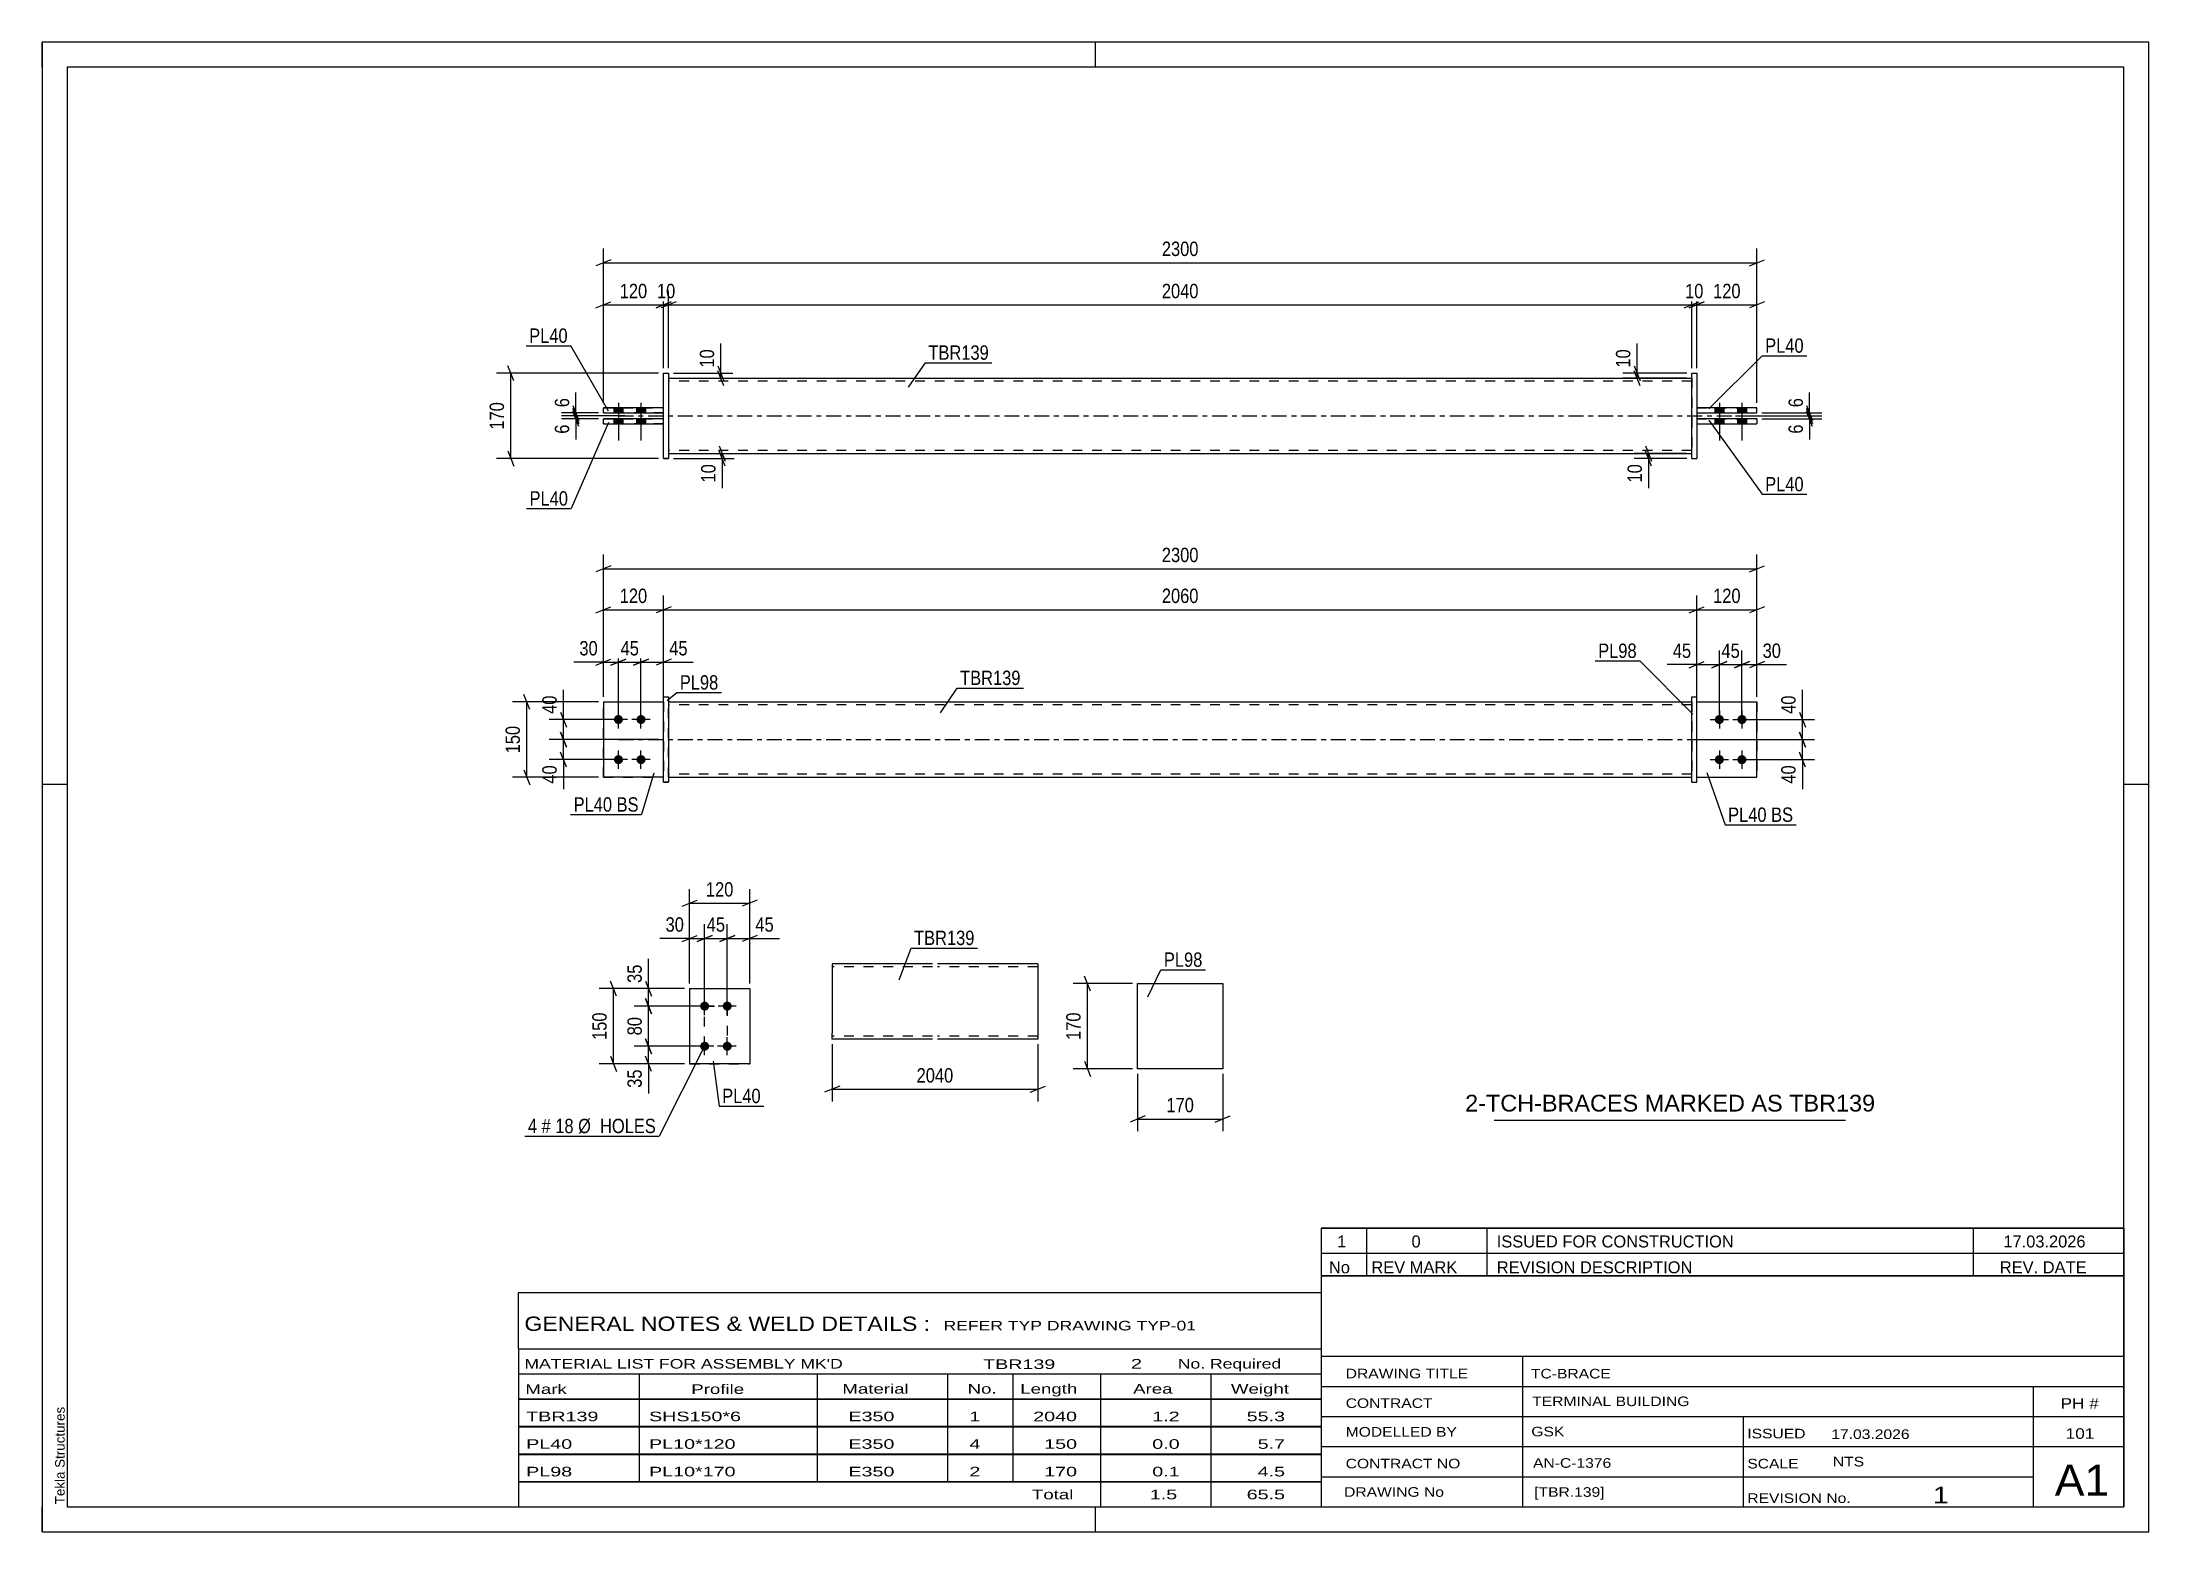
# Paper-space layout 'Layout1' of a CAD drawing. Header units: millimetres. Extents: x 0 to 420, y 0 to 297.
# The model-space entities are those that its viewports show. They can reach past a viewport. Long polylines and large blocks are cut down to what shows.
import ezdxf

# ---------------------------------------------------------------- set-up
doc = ezdxf.new("R2010")
doc.units = ezdxf.units.MM
doc.linetypes.add('DXK_LINE_DOT2', pattern=[3.9198, 1.9599, -1.9599])
doc.linetypes.add('DXK_LINE_DOT3', pattern=[5.9187, 2.979, -0.9799, 0.9799, -0.9799])
doc.layers.add('Viewport layer', color=7, linetype='Continuous', plot=False)
doc.styles.add('Arial', font='ARIAL.TTF', dxfattribs={"height": 0.2})
doc.styles.add('Arial Narrow', font='ARIALN.TTF', dxfattribs={"height": 0.2})

# ---------------------------------------------------------------- blocks, each defined once
blk = doc.blocks.new('Unknown-580573172-1163')
at = {"color": 5, "linetype": 'Continuous'}
for p, q in [((420, 297), (0, 297)), ((0, 297), (0, 0)), ((0, 292), (0, 297)), ((210, 292), (210, 297)), ((420, 0), (420, 297)), ((415, 292), (5, 292)), ((5, 292), (5, 5)), ((415, 5), (415, 292)), ((5, 149), (0, 149)), ((420, 149), (415, 149)), ((0, 0), (0, 5)), ((5, 5), (415, 5)), ((210, 0), (210, 5)), ((0, 0), (420, 0))]:
    blk.add_line(p, q, dxfattribs=at)
at = {"color": 174, "linetype": 'Continuous', "style": 'Arial'}
blk.add_text('Tekla Structures', height=1.9102, rotation=90, dxfattribs=at).set_placement((4.5, 5.5))
blk = doc.blocks.new('Part-580573172-1794 - 1738')
at = {"color": 2, "linetype": 'Continuous'}
for p, q in [((111.89, 165.45), (123.89, 165.45)), ((111.89, 165.45), (111.89, 150.45)), ((123.89, 150.45), (111.89, 150.45)), ((111.89, 150.45), (111.89, 150.45))]:
    blk.add_line(p, q, dxfattribs=at)
at = {"color": 7, "linetype": 'DXK_LINE_DOT2'}
for p, q in [((111.89, 165.45), (123.89, 165.45)), ((123.89, 165.45), (123.89, 165.45)), ((123.89, 165.45), (123.89, 150.45)), ((111.89, 150.45), (123.89, 150.45)), ((111.89, 150.45), (111.89, 150.45))]:
    blk.add_line(p, q, dxfattribs=at)
blk = doc.blocks.new('Part-580573172-1769 - 1738')
at = {"color": 2, "linetype": 'Continuous'}
for p, q in [((329.87, 165.45), (341.87, 165.45)), ((341.87, 165.45), (341.87, 165.45)), ((341.87, 150.45), (341.87, 165.45)), ((329.87, 150.45), (341.87, 150.45))]:
    blk.add_line(p, q, dxfattribs=at)
at = {"color": 7, "linetype": 'DXK_LINE_DOT2'}
for p, q in [((329.87, 165.45), (341.87, 165.45)), ((329.87, 150.45), (329.87, 165.45)), ((329.87, 150.45), (329.87, 150.45)), ((329.87, 150.45), (341.87, 150.45))]:
    blk.add_line(p, q, dxfattribs=at)
blk = doc.blocks.new('Part-580573172-1764 - 1738')
at = {"color": 7, "linetype": 'DXK_LINE_DOT2'}
for p, q in [((329.87, 165.45), (341.87, 165.45)), ((329.87, 150.45), (329.87, 165.45)), ((329.87, 165.45), (341.87, 165.45)), ((341.87, 165.45), (341.87, 165.45)), ((341.87, 165.45), (341.87, 150.45)), ((329.87, 150.45), (329.87, 150.45)), ((329.87, 150.45), (341.87, 150.45)), ((329.87, 150.45), (341.87, 150.45))]:
    blk.add_line(p, q, dxfattribs=at)
blk = doc.blocks.new('Part-580573172-1784 - 1738')
at = {"color": 2, "linetype": 'Continuous'}
for p, q in [((328.87, 166.45), (329.87, 166.45)), ((328.87, 149.45), (328.87, 166.45)), ((329.87, 149.45), (329.87, 166.45)), ((328.87, 149.45), (328.87, 149.45)), ((328.87, 149.45), (329.87, 149.45))]:
    blk.add_line(p, q, dxfattribs=at)
at = {"color": 7, "linetype": 'DXK_LINE_DOT2'}
for p, q in [((328.87, 166.45), (329.87, 166.45)), ((328.87, 149.45), (329.87, 149.45))]:
    blk.add_line(p, q, dxfattribs=at)
blk = doc.blocks.new('Part-580573172-1799 - 1738')
at = {"color": 2, "linetype": 'Continuous'}
for p, q in [((123.89, 166.45), (124.89, 166.45)), ((123.89, 149.45), (123.89, 166.45)), ((124.89, 166.45), (124.89, 166.45)), ((124.89, 166.45), (124.89, 149.45)), ((123.89, 149.45), (124.89, 149.45))]:
    blk.add_line(p, q, dxfattribs=at)
at = {"color": 7, "linetype": 'DXK_LINE_DOT2'}
for p, q in [((123.89, 166.45), (124.89, 166.45)), ((124.89, 149.45), (123.89, 149.45)), ((123.89, 149.45), (123.89, 149.45)), ((124.89, 149.45), (124.89, 149.45))]:
    blk.add_line(p, q, dxfattribs=at)
blk = doc.blocks.new('Part-580573172-1789 - 1738')
at = {"color": 7, "linetype": 'DXK_LINE_DOT2'}
for p, q in [((111.89, 165.45), (123.89, 165.45)), ((111.89, 165.45), (123.89, 165.45)), ((111.89, 150.45), (111.89, 165.45)), ((123.89, 165.45), (123.89, 165.45)), ((123.89, 165.45), (123.89, 150.45)), ((111.89, 150.45), (123.89, 150.45)), ((123.89, 150.45), (111.89, 150.45)), ((111.89, 150.45), (111.89, 150.45))]:
    blk.add_line(p, q, dxfattribs=at)
blk = doc.blocks.new('Part-580573172-1804 - 1738')
at = {"color": 2, "linetype": 'Continuous'}
for p, q in [((124.89, 165.45), (328.87, 165.45)), ((124.89, 150.45), (328.87, 150.45))]:
    blk.add_line(p, q, dxfattribs=at)
at = {"color": 7, "linetype": 'DXK_LINE_DOT2'}
for p, q in [((124.89, 150.45), (124.89, 165.45)), ((328.87, 164.85), (124.89, 164.85)), ((328.87, 165.45), (328.87, 150.45)), ((328.87, 151.05), (124.89, 151.05))]:
    blk.add_line(p, q, dxfattribs=at)
at = {"color": 7, "linetype": 'DXK_LINE_DOT3'}
blk.add_line((114.89, 157.95), (338.87, 157.95), dxfattribs=at)
blk = doc.blocks.new('Bolt-580573172-1805 - 1738')
at = {"linetype": 'Continuous'}
for points in [[(334.37, 162.85), (334.56, 162.83), (334.74, 162.78), (334.9, 162.68), (335.04, 162.56), (335.15, 162.4), (335.23, 162.23), (335.27, 162.05), (335.27, 161.86), (335.23, 161.68), (335.15, 161.5), (335.04, 161.35), (334.9, 161.23), (334.74, 161.13), (334.56, 161.07), (334.37, 161.05), (334.18, 161.07), (334, 161.13), (333.84, 161.23), (333.7, 161.35), (333.59, 161.5), (333.51, 161.68), (333.48, 161.86), (333.48, 162.05), (333.51, 162.23), (333.59, 162.4), (333.7, 162.56), (333.84, 162.68), (334, 162.78), (334.18, 162.83)], [(338.87, 162.85), (339.06, 162.83), (339.24, 162.78), (339.4, 162.68), (339.54, 162.56), (339.65, 162.4), (339.73, 162.23), (339.77, 162.05), (339.77, 161.86), (339.73, 161.68), (339.65, 161.5), (339.54, 161.35), (339.4, 161.23), (339.24, 161.13), (339.06, 161.07), (338.87, 161.05), (338.68, 161.07), (338.5, 161.13), (338.34, 161.23), (338.2, 161.35), (338.09, 161.5), (338.01, 161.68), (337.98, 161.86), (337.98, 162.05), (338.01, 162.23), (338.09, 162.4), (338.2, 162.56), (338.34, 162.68), (338.5, 162.78), (338.68, 162.83)], [(334.37, 154.85), (334.56, 154.83), (334.74, 154.78), (334.9, 154.68), (335.04, 154.56), (335.15, 154.4), (335.23, 154.23), (335.27, 154.05), (335.27, 153.86), (335.23, 153.68), (335.15, 153.5), (335.04, 153.35), (334.9, 153.23), (334.74, 153.13), (334.56, 153.07), (334.37, 153.05), (334.18, 153.07), (334, 153.13), (333.84, 153.23), (333.7, 153.35), (333.59, 153.5), (333.51, 153.68), (333.48, 153.86), (333.48, 154.05), (333.51, 154.23), (333.59, 154.4), (333.7, 154.56), (333.84, 154.68), (334, 154.78), (334.18, 154.83)], [(338.87, 154.85), (339.06, 154.83), (339.24, 154.78), (339.4, 154.68), (339.54, 154.56), (339.65, 154.4), (339.73, 154.23), (339.77, 154.05), (339.77, 153.86), (339.73, 153.68), (339.65, 153.5), (339.54, 153.35), (339.4, 153.23), (339.24, 153.13), (339.06, 153.07), (338.87, 153.05), (338.68, 153.07), (338.5, 153.13), (338.34, 153.23), (338.2, 153.35), (338.09, 153.5), (338.01, 153.68), (337.98, 153.86), (337.98, 154.05), (338.01, 154.23), (338.09, 154.4), (338.2, 154.56), (338.34, 154.68), (338.5, 154.78), (338.68, 154.83)]]:
    blk.add_hatch(color=1, dxfattribs=at).paths.add_polyline_path(points)
at = {"color": 1, "linetype": 'Continuous'}
for p, q in [((332.57, 161.95), (336.17, 161.95)), ((334.37, 163.75), (334.37, 160.15)), ((337.07, 161.95), (340.67, 161.95)), ((338.87, 163.75), (338.87, 160.15)), ((334.37, 155.75), (334.37, 152.15)), ((338.87, 155.75), (338.87, 152.15)), ((332.57, 153.95), (336.17, 153.95)), ((337.07, 153.95), (340.67, 153.95))]:
    blk.add_line(p, q, dxfattribs=at)
blk = doc.blocks.new('Bolt-580573172-1806 - 1738')
at = {"linetype": 'Continuous'}
for points in [[(114.89, 161.05), (114.71, 161.07), (114.53, 161.13), (114.37, 161.23), (114.23, 161.35), (114.12, 161.5), (114.04, 161.68), (114, 161.86), (114, 162.05), (114.04, 162.23), (114.12, 162.4), (114.23, 162.56), (114.37, 162.68), (114.53, 162.78), (114.71, 162.83), (114.89, 162.85), (115.08, 162.83), (115.26, 162.78), (115.42, 162.68), (115.56, 162.56), (115.67, 162.4), (115.75, 162.23), (115.79, 162.05), (115.79, 161.86), (115.75, 161.68), (115.67, 161.5), (115.56, 161.35), (115.42, 161.23), (115.26, 161.13), (115.08, 161.07)], [(119.39, 161.05), (119.21, 161.07), (119.03, 161.13), (118.87, 161.23), (118.73, 161.35), (118.62, 161.5), (118.54, 161.68), (118.5, 161.86), (118.5, 162.05), (118.54, 162.23), (118.62, 162.4), (118.73, 162.56), (118.87, 162.68), (119.03, 162.78), (119.21, 162.83), (119.39, 162.85), (119.58, 162.83), (119.76, 162.78), (119.92, 162.68), (120.06, 162.56), (120.17, 162.4), (120.25, 162.23), (120.29, 162.05), (120.29, 161.86), (120.25, 161.68), (120.17, 161.5), (120.06, 161.35), (119.92, 161.23), (119.76, 161.13), (119.58, 161.07)], [(114.89, 153.05), (114.71, 153.07), (114.53, 153.13), (114.37, 153.23), (114.23, 153.35), (114.12, 153.5), (114.04, 153.68), (114, 153.86), (114, 154.05), (114.04, 154.23), (114.12, 154.4), (114.23, 154.56), (114.37, 154.68), (114.53, 154.78), (114.71, 154.83), (114.89, 154.85), (115.08, 154.83), (115.26, 154.78), (115.42, 154.68), (115.56, 154.56), (115.67, 154.4), (115.75, 154.23), (115.79, 154.05), (115.79, 153.86), (115.75, 153.68), (115.67, 153.5), (115.56, 153.35), (115.42, 153.23), (115.26, 153.13), (115.08, 153.07)], [(119.39, 153.05), (119.21, 153.07), (119.03, 153.13), (118.87, 153.23), (118.73, 153.35), (118.62, 153.5), (118.54, 153.68), (118.5, 153.86), (118.5, 154.05), (118.54, 154.23), (118.62, 154.4), (118.73, 154.56), (118.87, 154.68), (119.03, 154.78), (119.21, 154.83), (119.39, 154.85), (119.58, 154.83), (119.76, 154.78), (119.92, 154.68), (120.06, 154.56), (120.17, 154.4), (120.25, 154.23), (120.29, 154.05), (120.29, 153.86), (120.25, 153.68), (120.17, 153.5), (120.06, 153.35), (119.92, 153.23), (119.76, 153.13), (119.58, 153.07)]]:
    blk.add_hatch(color=1, dxfattribs=at).paths.add_polyline_path(points)
at = {"color": 1, "linetype": 'Continuous'}
for p, q in [((116.69, 161.95), (113.09, 161.95)), ((114.89, 160.15), (114.89, 163.75)), ((121.19, 161.95), (117.59, 161.95)), ((119.39, 160.15), (119.39, 163.75)), ((114.89, 152.15), (114.89, 155.75)), ((119.39, 152.15), (119.39, 155.75)), ((116.69, 153.95), (113.09, 153.95)), ((121.19, 153.95), (117.59, 153.95))]:
    blk.add_line(p, q, dxfattribs=at)
blk = doc.blocks.new('Part-580573172-1445 - 1390')
at = {"color": 2, "linetype": 'Continuous'}
for p, q in [((124.89, 229.99), (328.87, 229.99)), ((124.89, 214.99), (328.87, 214.99))]:
    blk.add_line(p, q, dxfattribs=at)
at = {"color": 7, "linetype": 'DXK_LINE_DOT2'}
for p, q in [((124.89, 229.99), (124.89, 214.99)), ((328.87, 229.39), (124.89, 229.39)), ((328.87, 229.99), (328.87, 214.99)), ((328.87, 215.59), (124.89, 215.59))]:
    blk.add_line(p, q, dxfattribs=at)
at = {"color": 7, "linetype": 'DXK_LINE_DOT3'}
blk.add_line((114.89, 222.49), (338.87, 222.49), dxfattribs=at)
blk = doc.blocks.new('Bolt-580573172-1429 - 1390')
at = {"linetype": 'Continuous'}
for points in [[(113.99, 223.09), (115.79, 223.09), (115.79, 224.09), (113.99, 224.09)], [(113.99, 223.09), (115.79, 223.09), (115.79, 224.09), (113.99, 224.09)], [(118.49, 223.09), (120.29, 223.09), (120.29, 224.09), (118.49, 224.09)], [(118.49, 223.09), (120.29, 223.09), (120.29, 224.09), (118.49, 224.09)], [(113.99, 220.89), (115.79, 220.89), (115.79, 221.89), (113.99, 221.89)], [(113.99, 220.89), (115.79, 220.89), (115.79, 221.89), (113.99, 221.89)], [(118.49, 220.89), (120.29, 220.89), (120.29, 221.89), (118.49, 221.89)], [(118.49, 220.89), (120.29, 220.89), (120.29, 221.89), (118.49, 221.89)]]:
    blk.add_hatch(color=1, dxfattribs=at).paths.add_polyline_path(points)
at = {"color": 1, "linetype": 'Continuous'}
for p, q in [((113.99, 224.09), (113.99, 223.09)), ((113.99, 224.09), (113.99, 223.09)), ((114.89, 225.09), (114.89, 217.59)), ((114.89, 225.09), (114.89, 217.59)), ((115.79, 224.09), (115.79, 223.09)), ((115.79, 224.09), (115.79, 223.09)), ((118.49, 224.09), (118.49, 223.09)), ((118.49, 224.09), (118.49, 223.09)), ((119.39, 225.09), (119.39, 217.59)), ((119.39, 225.09), (119.39, 217.59)), ((120.29, 224.09), (120.29, 223.09)), ((120.29, 224.09), (120.29, 223.09)), ((113.99, 221.89), (113.99, 220.89)), ((113.99, 221.89), (113.99, 220.89)), ((115.79, 221.89), (115.79, 220.89)), ((115.79, 221.89), (115.79, 220.89)), ((118.49, 221.89), (118.49, 220.89)), ((118.49, 221.89), (118.49, 220.89)), ((120.29, 221.89), (120.29, 220.89)), ((120.29, 221.89), (120.29, 220.89))]:
    blk.add_line(p, q, dxfattribs=at)
blk = doc.blocks.new('Part-580573172-1418 - 1390')
at = {"color": 2, "linetype": 'Continuous'}
for p, q in [((341.87, 224.09), (329.87, 224.09)), ((329.87, 223.09), (341.87, 223.09)), ((341.87, 223.09), (341.87, 224.09))]:
    blk.add_line(p, q, dxfattribs=at)
at = {"color": 7, "linetype": 'DXK_LINE_DOT2'}
for p, q in [((329.87, 224.09), (329.87, 223.09)), ((329.87, 224.09), (341.87, 224.09)), ((329.87, 223.09), (341.87, 223.09))]:
    blk.add_line(p, q, dxfattribs=at)
blk = doc.blocks.new('Bolt-580573172-1430 - 1390')
at = {"linetype": 'Continuous'}
for points in [[(335.27, 224.09), (333.47, 224.09), (333.47, 223.09), (335.27, 223.09)], [(335.27, 224.09), (333.47, 224.09), (333.47, 223.09), (335.27, 223.09)], [(339.77, 224.09), (337.97, 224.09), (337.97, 223.09), (339.77, 223.09)], [(339.77, 224.09), (337.97, 224.09), (337.97, 223.09), (339.77, 223.09)], [(335.27, 221.89), (333.47, 221.89), (333.47, 220.89), (335.27, 220.89)], [(335.27, 221.89), (333.47, 221.89), (333.47, 220.89), (335.27, 220.89)], [(339.77, 221.89), (337.97, 221.89), (337.97, 220.89), (339.77, 220.89)], [(339.77, 221.89), (337.97, 221.89), (337.97, 220.89), (339.77, 220.89)]]:
    blk.add_hatch(color=1, dxfattribs=at).paths.add_polyline_path(points)
at = {"color": 1, "linetype": 'Continuous'}
for p, q in [((333.47, 224.09), (333.47, 223.09)), ((333.47, 224.09), (333.47, 223.09)), ((334.37, 225.09), (334.37, 217.59)), ((334.37, 225.09), (334.37, 217.59)), ((335.27, 224.09), (335.27, 223.09)), ((335.27, 224.09), (335.27, 223.09)), ((337.97, 224.09), (337.97, 223.09)), ((337.97, 224.09), (337.97, 223.09)), ((338.87, 225.09), (338.87, 217.59)), ((338.87, 225.09), (338.87, 217.59)), ((339.77, 224.09), (339.77, 223.09)), ((339.77, 224.09), (339.77, 223.09)), ((333.47, 221.89), (333.47, 220.89)), ((333.47, 221.89), (333.47, 220.89)), ((335.27, 221.89), (335.27, 220.89)), ((335.27, 221.89), (335.27, 220.89)), ((337.97, 221.89), (337.97, 220.89)), ((337.97, 221.89), (337.97, 220.89)), ((339.77, 221.89), (339.77, 220.89)), ((339.77, 221.89), (339.77, 220.89))]:
    blk.add_line(p, q, dxfattribs=at)
blk = doc.blocks.new('Part-580573172-1446 - 1390')
at = {"color": 2, "linetype": 'Continuous'}
for p, q in [((123.89, 230.99), (124.89, 230.99)), ((123.89, 213.99), (123.89, 230.99)), ((124.89, 230.99), (124.89, 230.99)), ((124.89, 230.99), (124.89, 213.99)), ((124.89, 213.99), (123.89, 213.99)), ((123.89, 213.99), (123.89, 213.99))]:
    blk.add_line(p, q, dxfattribs=at)
at = {"color": 7, "linetype": 'DXK_LINE_DOT2'}
for p, q in [((123.89, 230.99), (124.89, 230.99)), ((123.89, 213.99), (124.89, 213.99)), ((123.89, 213.99), (123.89, 213.99))]:
    blk.add_line(p, q, dxfattribs=at)
blk = doc.blocks.new('Part-580573172-1451 - 1390')
at = {"color": 2, "linetype": 'Continuous'}
for p, q in [((123.89, 221.89), (111.89, 221.89)), ((111.89, 220.89), (111.89, 221.89)), ((111.89, 220.89), (123.89, 220.89)), ((111.89, 220.89), (111.89, 220.89))]:
    blk.add_line(p, q, dxfattribs=at)
at = {"color": 7, "linetype": 'DXK_LINE_DOT2'}
for p, q in [((111.89, 221.89), (123.89, 221.89)), ((123.89, 220.89), (111.89, 220.89)), ((123.89, 220.89), (123.89, 221.89))]:
    blk.add_line(p, q, dxfattribs=at)
blk = doc.blocks.new('Part-580573172-1456 - 1390')
at = {"color": 2, "linetype": 'Continuous'}
for p, q in [((123.89, 224.09), (111.89, 224.09)), ((111.89, 223.09), (111.89, 224.09)), ((111.89, 223.09), (123.89, 223.09)), ((111.89, 223.09), (111.89, 223.09))]:
    blk.add_line(p, q, dxfattribs=at)
at = {"color": 7, "linetype": 'DXK_LINE_DOT2'}
for p, q in [((111.89, 224.09), (123.89, 224.09)), ((123.89, 223.09), (111.89, 223.09)), ((123.89, 223.09), (123.89, 224.09))]:
    blk.add_line(p, q, dxfattribs=at)
blk = doc.blocks.new('Part-580573172-1457 - 1390')
at = {"color": 2, "linetype": 'Continuous'}
for p, q in [((328.87, 230.99), (328.87, 230.99)), ((328.87, 213.99), (328.87, 230.99)), ((328.87, 230.99), (329.87, 230.99)), ((329.87, 230.99), (329.87, 230.99)), ((329.87, 230.99), (329.87, 213.99)), ((328.87, 213.99), (329.87, 213.99)), ((328.87, 213.99), (328.87, 213.99)), ((329.87, 213.99), (329.87, 213.99))]:
    blk.add_line(p, q, dxfattribs=at)
at = {"color": 7, "linetype": 'DXK_LINE_DOT2'}
for p, q in [((328.87, 230.99), (329.87, 230.99)), ((328.87, 213.99), (329.87, 213.99)), ((329.87, 213.99), (329.87, 213.99))]:
    blk.add_line(p, q, dxfattribs=at)
blk = doc.blocks.new('Part-580573172-1462 - 1390')
at = {"color": 2, "linetype": 'Continuous'}
for p, q in [((341.87, 221.89), (329.87, 221.89)), ((329.87, 220.89), (341.87, 220.89)), ((341.87, 221.89), (341.87, 220.89))]:
    blk.add_line(p, q, dxfattribs=at)
at = {"color": 7, "linetype": 'DXK_LINE_DOT2'}
for p, q in [((329.87, 221.89), (329.87, 220.89)), ((329.87, 221.89), (341.87, 221.89)), ((329.87, 220.89), (341.87, 220.89))]:
    blk.add_line(p, q, dxfattribs=at)
blk = doc.blocks.new('Bolt-580573172-2158 - 2123')
at = {"linetype": 'Continuous'}
for points in [[(132.08, 105.71), (132.26, 105.69), (132.44, 105.64), (132.61, 105.54), (132.74, 105.42), (132.86, 105.26), (132.93, 105.09), (132.97, 104.91), (132.97, 104.72), (132.93, 104.54), (132.86, 104.36), (132.74, 104.21), (132.61, 104.09), (132.44, 103.99), (132.26, 103.93), (132.08, 103.91), (131.89, 103.93), (131.71, 103.99), (131.55, 104.09), (131.41, 104.21), (131.3, 104.36), (131.22, 104.54), (131.18, 104.72), (131.18, 104.91), (131.22, 105.09), (131.3, 105.26), (131.41, 105.42), (131.55, 105.54), (131.71, 105.64), (131.89, 105.69)], [(136.58, 105.71), (136.76, 105.69), (136.94, 105.64), (137.11, 105.54), (137.24, 105.42), (137.36, 105.26), (137.43, 105.09), (137.47, 104.91), (137.47, 104.72), (137.43, 104.54), (137.36, 104.36), (137.24, 104.21), (137.11, 104.09), (136.94, 103.99), (136.76, 103.93), (136.58, 103.91), (136.39, 103.93), (136.21, 103.99), (136.05, 104.09), (135.91, 104.21), (135.8, 104.36), (135.72, 104.54), (135.68, 104.72), (135.68, 104.91), (135.72, 105.09), (135.8, 105.26), (135.91, 105.42), (136.05, 105.54), (136.21, 105.64), (136.39, 105.69)], [(132.08, 97.71), (132.26, 97.69), (132.44, 97.64), (132.61, 97.54), (132.74, 97.42), (132.86, 97.26), (132.93, 97.09), (132.97, 96.91), (132.97, 96.72), (132.93, 96.54), (132.86, 96.36), (132.74, 96.21), (132.61, 96.09), (132.44, 95.99), (132.26, 95.93), (132.08, 95.91), (131.89, 95.93), (131.71, 95.99), (131.55, 96.09), (131.41, 96.21), (131.3, 96.36), (131.22, 96.54), (131.18, 96.72), (131.18, 96.91), (131.22, 97.09), (131.3, 97.26), (131.41, 97.42), (131.55, 97.54), (131.71, 97.64), (131.89, 97.69)], [(136.58, 97.71), (136.76, 97.69), (136.94, 97.64), (137.11, 97.54), (137.24, 97.42), (137.36, 97.26), (137.43, 97.09), (137.47, 96.91), (137.47, 96.72), (137.43, 96.54), (137.36, 96.36), (137.24, 96.21), (137.11, 96.09), (136.94, 95.99), (136.76, 95.93), (136.58, 95.91), (136.39, 95.93), (136.21, 95.99), (136.05, 96.09), (135.91, 96.21), (135.8, 96.36), (135.72, 96.54), (135.68, 96.72), (135.68, 96.91), (135.72, 97.09), (135.8, 97.26), (135.91, 97.42), (136.05, 97.54), (136.21, 97.64), (136.39, 97.69)]]:
    blk.add_hatch(color=1, dxfattribs=at).paths.add_polyline_path(points)
at = {"color": 1, "linetype": 'Continuous'}
for p, q in [((132.08, 103.01), (132.08, 106.61)), ((136.58, 103.01), (136.58, 106.61)), ((133.88, 104.81), (130.28, 104.81)), ((138.38, 104.81), (134.78, 104.81)), ((133.88, 96.81), (130.28, 96.81)), ((132.08, 95.01), (132.08, 98.61)), ((138.38, 96.81), (134.78, 96.81)), ((136.58, 95.01), (136.58, 98.61))]:
    blk.add_line(p, q, dxfattribs=at)
blk = doc.blocks.new('Part-580573172-2163 - 2123')
at = {"color": 2, "linetype": 'Continuous'}
for p, q in [((129.08, 108.31), (141.08, 108.31)), ((129.08, 108.31), (129.08, 93.31)), ((141.08, 108.31), (141.08, 108.31)), ((141.08, 108.31), (141.08, 93.31)), ((141.08, 93.31), (129.08, 93.31)), ((129.08, 93.31), (129.08, 93.31))]:
    blk.add_line(p, q, dxfattribs=at)
at = {"color": 7, "linetype": 'DXK_LINE_DOT2'}
for p, q in [((129.08, 108.31), (141.08, 108.31)), ((141.08, 108.31), (141.08, 108.31)), ((129.08, 93.31), (141.08, 93.31))]:
    blk.add_line(p, q, dxfattribs=at)
blk = doc.blocks.new('Part-580573172-2294 - 2288')
at = {"color": 2, "linetype": 'Continuous'}
for p, q in [((218.38, 109.31), (235.38, 109.31)), ((218.38, 92.31), (218.38, 109.31)), ((235.38, 109.31), (235.38, 92.31)), ((235.38, 92.31), (218.38, 92.31))]:
    blk.add_line(p, q, dxfattribs=at)
blk = doc.blocks.new('Part-580573172-2321 - 2313')
at = {"color": 2, "linetype": 'Continuous'}
for p, q in [((177.5, 113.23), (157.5, 113.23)), ((157.5, 113.23), (157.5, 99.43)), ((198.5, 113.23), (178.5, 113.23)), ((198.5, 113.23), (198.5, 98.23)), ((157.5, 98.58), (157.5, 99.43)), ((157.5, 98.32), (157.5, 98.58)), ((157.5, 98.23), (157.5, 98.32)), ((177.5, 98.23), (157.5, 98.23)), ((198.5, 98.23), (178.5, 98.23))]:
    blk.add_line(p, q, dxfattribs=at)
at = {"color": 7, "linetype": 'DXK_LINE_DOT2'}
for p, q in [((177.5, 112.63), (157.5, 112.63)), ((198.5, 112.63), (178.5, 112.63)), ((157.5, 98.97), (157.5, 99.43)), ((157.5, 98.58), (157.5, 99.2)), ((157.5, 98.83), (157.5, 98.88)), ((157.5, 98.83), (157.5, 98.88)), ((177.5, 98.83), (157.5, 98.83)), ((157.5, 98.23), (157.5, 98.23)), ((198.5, 98.83), (178.5, 98.83)), ((198.5, 98.83), (198.5, 98.88))]:
    blk.add_line(p, q, dxfattribs=at)
blk = doc.blocks.new('Rectangle-580573172-2273 - 2123')
at = {"color": 1, "linetype": 'DXK_LINE_DOT2'}
blk.add_lwpolyline([(132.08, 104.81), (136.58, 104.81), (136.58, 96.81), (132.08, 96.81), (132.08, 104.81)], close=True, dxfattribs=at)
blk = doc.blocks.new('StraightDimension-580573172-1826 - 1738')
at = {"color": 7, "linetype": 'Continuous'}
for p, q in [((332.87, 172.29), (335.87, 173.49)), ((334.37, 162.95), (334.37, 175.74)), ((334.37, 172.89), (338.87, 172.89)), ((340.37, 173.49), (337.37, 172.29)), ((338.87, 162.95), (338.87, 175.74))]:
    blk.add_line(p, q, dxfattribs=at)
at = {"color": 0}
blk.add_wipeout([(339.05, 173.64), (339.05, 177.84), (334.19, 177.84), (334.19, 173.64)], dxfattribs=at)
at = {"color": 3, "style": 'Arial Narrow'}
blk.add_text('45', height=2.863, dxfattribs=at).set_placement((334.79, 174.24))
blk = doc.blocks.new('StraightDimension-580573172-1914 - 1738')
at = {"color": 7, "linetype": 'Continuous'}
for p, q in [((123.89, 158.95), (123.89, 186.68)), ((329.87, 166.45), (329.87, 186.68)), ((125.39, 184.43), (122.39, 183.23)), ((123.89, 183.83), (329.87, 183.83)), ((328.37, 183.23), (331.37, 184.43))]:
    blk.add_line(p, q, dxfattribs=at)
at = {"color": 0}
blk.add_wipeout([(231.14, 184.58), (231.14, 188.78), (222.63, 188.78), (222.63, 184.58)], dxfattribs=at)
at = {"color": 3, "style": 'Arial Narrow'}
blk.add_text('2060', height=2.863, dxfattribs=at).set_placement((223.23, 185.18))
blk = doc.blocks.new('StraightDimension-580573172-1991 - 1738')
at = {"color": 7, "linetype": 'Continuous'}
for p, q in [((122.89, 157.95), (101.08, 157.95)), ((103.33, 159.45), (104.53, 156.45)), ((104.53, 152.45), (103.33, 155.45)), ((103.93, 153.95), (103.93, 157.95)), ((113.89, 153.95), (101.08, 153.95))]:
    blk.add_line(p, q, dxfattribs=at)
at = {"color": 0}
blk.add_wipeout([(103.18, 153.43), (98.98, 153.43), (98.98, 148.57), (103.18, 148.57)], dxfattribs=at)
at = {"color": 7, "linetype": 'Continuous'}
blk.add_line((103.93, 153.95), (103.93, 148.05), dxfattribs=at)
blk.add_line((103.93, 153.95), (103.93, 148.05), dxfattribs=at)
at = {"color": 3, "style": 'Arial Narrow'}
blk.add_text('40', height=2.863, rotation=90.0002, dxfattribs=at).set_placement((102.58, 149.17))
blk = doc.blocks.new('StraightDimension-580573172-1974 - 1738')
at = {"color": 7, "linetype": 'Continuous'}
for p, q in [((117.89, 172.78), (120.89, 173.98)), ((119.39, 162.95), (119.39, 176.23)), ((119.39, 173.38), (123.89, 173.38)), ((125.39, 173.98), (122.39, 172.78)), ((123.89, 166.45), (123.89, 176.23))]:
    blk.add_line(p, q, dxfattribs=at)
at = {"color": 0}
blk.add_wipeout([(129.28, 174.13), (129.28, 178.33), (124.42, 178.33), (124.42, 174.13)], dxfattribs=at)
at = {"color": 7, "linetype": 'Continuous'}
blk.add_line((123.89, 173.38), (129.8, 173.38), dxfattribs=at)
blk.add_line((123.89, 173.38), (129.8, 173.38), dxfattribs=at)
at = {"color": 3, "style": 'Arial Narrow'}
blk.add_text('45', height=2.863, dxfattribs=at).set_placement((125.02, 174.73))
blk = doc.blocks.new('StraightDimension-580573172-2000 - 1738')
at = {"color": 7, "linetype": 'Continuous'}
for p, q in [((113.89, 161.95), (101.08, 161.95)), ((103.33, 163.45), (104.53, 160.45)), ((103.93, 157.95), (103.93, 161.95)), ((122.89, 157.95), (101.08, 157.95)), ((104.53, 156.45), (103.33, 159.45))]:
    blk.add_line(p, q, dxfattribs=at)
at = {"color": 0}
blk.add_wipeout([(103.18, 167.34), (98.98, 167.34), (98.98, 162.48), (103.18, 162.48)], dxfattribs=at)
at = {"color": 7, "linetype": 'Continuous'}
blk.add_line((103.93, 161.95), (103.93, 167.86), dxfattribs=at)
blk.add_line((103.93, 161.95), (103.93, 167.86), dxfattribs=at)
at = {"color": 3, "style": 'Arial Narrow'}
blk.add_text('40', height=2.863, rotation=90.0002, dxfattribs=at).set_placement((102.58, 163.08))
blk = doc.blocks.new('StraightDimension-580573172-1810 - 1738')
at = {"color": 7, "linetype": 'Continuous'}
for p, q in [((337.37, 172.29), (340.37, 173.49)), ((338.87, 162.95), (338.87, 175.74)), ((338.87, 172.89), (341.87, 172.89)), ((343.37, 173.49), (340.37, 172.29)), ((341.87, 166.45), (341.87, 175.74))]:
    blk.add_line(p, q, dxfattribs=at)
at = {"color": 0}
blk.add_wipeout([(347.25, 173.64), (347.25, 177.84), (342.4, 177.84), (342.4, 173.64)], dxfattribs=at)
at = {"color": 7, "linetype": 'Continuous'}
blk.add_line((341.87, 172.89), (347.78, 172.89), dxfattribs=at)
blk.add_line((341.87, 172.89), (347.78, 172.89), dxfattribs=at)
at = {"color": 3, "style": 'Arial Narrow'}
blk.add_text('30', height=2.863, dxfattribs=at).set_placement((343, 174.24))
blk = doc.blocks.new('StraightDimension-580573172-1839 - 1738')
at = {"color": 7, "linetype": 'Continuous'}
for p, q in [((328.37, 172.29), (331.37, 173.49)), ((329.87, 166.45), (329.87, 175.74)), ((329.87, 172.89), (334.37, 172.89)), ((335.87, 173.49), (332.87, 172.29)), ((334.37, 162.95), (334.37, 175.74))]:
    blk.add_line(p, q, dxfattribs=at)
at = {"color": 0}
blk.add_wipeout([(329.35, 173.64), (329.35, 177.84), (324.49, 177.84), (324.49, 173.64)], dxfattribs=at)
at = {"color": 7, "linetype": 'Continuous'}
blk.add_line((329.87, 172.89), (323.96, 172.89), dxfattribs=at)
blk.add_line((329.87, 172.89), (323.96, 172.89), dxfattribs=at)
at = {"color": 3, "style": 'Arial Narrow'}
blk.add_text('45', height=2.863, dxfattribs=at).set_placement((325.09, 174.24))
blk = doc.blocks.new('StraightDimension-580573172-1856 - 1738')
at = {"color": 7, "linetype": 'Continuous'}
for p, q in [((111.89, 166.45), (111.89, 194.83)), ((341.87, 166.45), (341.87, 194.83)), ((113.39, 192.58), (110.39, 191.38)), ((111.89, 191.98), (341.87, 191.98)), ((340.37, 191.38), (343.37, 192.58))]:
    blk.add_line(p, q, dxfattribs=at)
at = {"color": 0}
blk.add_wipeout([(231.14, 192.73), (231.14, 196.93), (222.63, 196.93), (222.63, 192.73)], dxfattribs=at)
at = {"color": 3, "style": 'Arial Narrow'}
blk.add_text('2300', height=2.863, dxfattribs=at).set_placement((223.23, 193.33))
blk = doc.blocks.new('StraightDimension-580573172-1876 - 1738')
at = {"color": 7, "linetype": 'Continuous'}
for p, q in [((339.87, 161.95), (353.32, 161.95)), ((350.32, 163.45), (351.52, 160.45)), ((350.92, 157.95), (350.92, 161.95)), ((330.87, 157.95), (353.32, 157.95)), ((351.52, 156.45), (350.32, 159.45))]:
    blk.add_line(p, q, dxfattribs=at)
at = {"color": 0}
blk.add_wipeout([(350.17, 167.34), (345.97, 167.34), (345.97, 162.48), (350.17, 162.48)], dxfattribs=at)
at = {"color": 7, "linetype": 'Continuous'}
blk.add_line((350.92, 161.95), (350.92, 167.86), dxfattribs=at)
blk.add_line((350.92, 161.95), (350.92, 167.86), dxfattribs=at)
at = {"color": 3, "style": 'Arial Narrow'}
blk.add_text('40', height=2.863, rotation=90.0002, dxfattribs=at).set_placement((349.57, 163.08))
blk = doc.blocks.new('StraightDimension-580573172-1885 - 1738')
at = {"color": 7, "linetype": 'Continuous'}
for p, q in [((330.87, 157.95), (353.32, 157.95)), ((350.32, 159.45), (351.52, 156.45)), ((351.52, 152.45), (350.32, 155.45)), ((350.92, 153.95), (350.92, 157.95)), ((339.87, 153.95), (353.32, 153.95))]:
    blk.add_line(p, q, dxfattribs=at)
at = {"color": 0}
blk.add_wipeout([(350.17, 153.43), (345.97, 153.43), (345.97, 148.57), (350.17, 148.57)], dxfattribs=at)
at = {"color": 7, "linetype": 'Continuous'}
blk.add_line((350.92, 153.95), (350.92, 148.05), dxfattribs=at)
blk.add_line((350.92, 153.95), (350.92, 148.05), dxfattribs=at)
at = {"color": 3, "style": 'Arial Narrow'}
blk.add_text('40', height=2.863, rotation=90.0002, dxfattribs=at).set_placement((349.57, 149.17))
blk = doc.blocks.new('StraightDimension-580573172-1895 - 1738')
at = {"color": 7, "linetype": 'Continuous'}
for p, q in [((329.87, 166.45), (329.87, 186.68)), ((341.87, 166.45), (341.87, 186.68)), ((328.37, 183.23), (331.37, 184.43)), ((329.87, 183.83), (341.87, 183.83)), ((343.37, 184.43), (340.37, 183.23))]:
    blk.add_line(p, q, dxfattribs=at)
at = {"color": 0}
blk.add_wipeout([(339.21, 184.58), (339.21, 188.78), (332.53, 188.78), (332.53, 184.58)], dxfattribs=at)
at = {"color": 3, "style": 'Arial Narrow'}
blk.add_text('120', height=2.863, dxfattribs=at).set_placement((333.13, 185.18))
blk = doc.blocks.new('StraightDimension-580573172-1929 - 1738')
at = {"color": 7, "linetype": 'Continuous'}
for p, q in [((111.89, 166.45), (111.89, 186.68)), ((123.89, 158.95), (123.89, 186.68)), ((110.39, 183.23), (113.39, 184.43)), ((111.89, 183.83), (123.89, 183.83)), ((125.39, 184.43), (122.39, 183.23))]:
    blk.add_line(p, q, dxfattribs=at)
at = {"color": 0}
blk.add_wipeout([(121.24, 184.58), (121.24, 188.78), (114.55, 188.78), (114.55, 184.58)], dxfattribs=at)
at = {"color": 3, "style": 'Arial Narrow'}
blk.add_text('120', height=2.863, dxfattribs=at).set_placement((115.15, 185.18))
blk = doc.blocks.new('StraightDimension-580573172-1945 - 1738')
at = {"color": 7, "linetype": 'Continuous'}
for p, q in [((110.39, 172.78), (113.39, 173.98)), ((111.89, 166.45), (111.89, 176.23)), ((111.89, 173.38), (114.89, 173.38)), ((116.39, 173.98), (113.39, 172.78)), ((114.89, 162.95), (114.89, 176.23))]:
    blk.add_line(p, q, dxfattribs=at)
at = {"color": 0}
blk.add_wipeout([(111.37, 174.13), (111.37, 178.33), (106.51, 178.33), (106.51, 174.13)], dxfattribs=at)
at = {"color": 7, "linetype": 'Continuous'}
blk.add_line((111.89, 173.38), (105.99, 173.38), dxfattribs=at)
blk.add_line((111.89, 173.38), (105.99, 173.38), dxfattribs=at)
at = {"color": 3, "style": 'Arial Narrow'}
blk.add_text('30', height=2.863, dxfattribs=at).set_placement((107.11, 174.73))
blk = doc.blocks.new('StraightDimension-580573172-1961 - 1738')
at = {"color": 7, "linetype": 'Continuous'}
for p, q in [((113.39, 172.78), (116.39, 173.98)), ((114.89, 162.95), (114.89, 176.23)), ((114.89, 173.38), (119.39, 173.38)), ((120.89, 173.98), (117.89, 172.78)), ((119.39, 162.95), (119.39, 176.23))]:
    blk.add_line(p, q, dxfattribs=at)
at = {"color": 0}
blk.add_wipeout([(119.57, 174.13), (119.57, 178.33), (114.72, 178.33), (114.72, 174.13)], dxfattribs=at)
at = {"color": 3, "style": 'Arial Narrow'}
blk.add_text('45', height=2.863, dxfattribs=at).set_placement((115.32, 174.73))
blk = doc.blocks.new('StraightDimension-580573172-2010 - 1738')
at = {"color": 7, "linetype": 'Continuous'}
for p, q in [((110.89, 165.45), (93.75, 165.45)), ((97.2, 163.95), (96, 166.95)), ((96.6, 150.45), (96.6, 165.45)), ((96, 151.95), (97.2, 148.95)), ((110.89, 150.45), (93.75, 150.45))]:
    blk.add_line(p, q, dxfattribs=at)
at = {"color": 0}
blk.add_wipeout([(95.85, 161.3), (91.65, 161.3), (91.65, 154.61), (95.85, 154.61)], dxfattribs=at)
at = {"color": 3, "style": 'Arial Narrow'}
blk.add_text('150', height=2.863, rotation=90.0002, dxfattribs=at).set_placement((95.25, 155.21))
blk = doc.blocks.new('StraightDimension-580573172-1588 - 1390')
at = {"color": 7, "linetype": 'Continuous'}
for p, q in [((110.39, 244), (113.39, 245.2)), ((111.89, 225.09), (111.89, 247.45)), ((111.89, 244.6), (123.89, 244.6)), ((125.39, 245.2), (122.39, 244)), ((123.89, 231.99), (123.89, 247.45))]:
    blk.add_line(p, q, dxfattribs=at)
at = {"color": 0}
blk.add_wipeout([(121.24, 245.35), (121.24, 249.55), (114.55, 249.55), (114.55, 245.35)], dxfattribs=at)
at = {"color": 3, "style": 'Arial Narrow'}
blk.add_text('120', height=2.863, dxfattribs=at).set_placement((115.15, 245.95))
blk = doc.blocks.new('StraightDimension-580573172-1552 - 1390')
at = {"color": 7, "linetype": 'Continuous'}
for p, q in [((317.37, 232.49), (318.57, 229.49)), ((318.57, 228.49), (317.37, 231.49)), ((327.87, 230.99), (315.12, 230.99)), ((327.87, 229.99), (315.12, 229.99)), ((317.97, 229.99), (317.97, 230.99))]:
    blk.add_line(p, q, dxfattribs=at)
at = {"color": 0}
blk.add_wipeout([(317.22, 236.37), (313.02, 236.37), (313.02, 231.51), (317.22, 231.51)], dxfattribs=at)
at = {"color": 7, "linetype": 'Continuous'}
blk.add_line((317.97, 230.99), (317.97, 236.89), dxfattribs=at)
blk.add_line((317.97, 230.99), (317.97, 236.89), dxfattribs=at)
at = {"color": 3, "style": 'Arial Narrow'}
blk.add_text('10', height=2.863, rotation=90.0002, dxfattribs=at).set_placement((316.62, 232.11))
blk = doc.blocks.new('StraightDimension-580573172-1691 - 1390')
at = {"color": 7, "linetype": 'Continuous'}
for p, q in [((105.82, 223.99), (107.02, 220.99)), ((107.02, 220.39), (105.82, 223.39)), ((116.14, 222.49), (103.57, 222.49)), ((110.89, 221.89), (103.57, 221.89)), ((106.42, 221.89), (106.42, 222.49))]:
    blk.add_line(p, q, dxfattribs=at)
at = {"color": 0}
blk.add_wipeout([(105.67, 221.36), (101.47, 221.36), (101.47, 218.33), (105.67, 218.33)], dxfattribs=at)
at = {"color": 7, "linetype": 'Continuous'}
blk.add_line((106.42, 221.89), (106.42, 217.81), dxfattribs=at)
blk.add_line((106.42, 221.89), (106.42, 217.81), dxfattribs=at)
at = {"color": 3, "style": 'Arial Narrow'}
blk.add_text('6', height=2.86, rotation=90.0002, dxfattribs=at).set_placement((105.07, 218.93))
blk = doc.blocks.new('StraightDimension-580573172-1661 - 1390')
at = {"color": 7, "linetype": 'Continuous'}
for p, q in [((342.87, 223.09), (354.77, 223.09)), ((351.77, 224.59), (352.97, 221.59)), ((352.97, 220.99), (351.77, 223.99)), ((352.37, 222.49), (352.37, 223.09)), ((337.62, 222.49), (354.77, 222.49))]:
    blk.add_line(p, q, dxfattribs=at)
at = {"color": 0}
blk.add_wipeout([(351.62, 226.64), (347.42, 226.64), (347.42, 223.61), (351.62, 223.61)], dxfattribs=at)
at = {"color": 7, "linetype": 'Continuous'}
blk.add_line((352.37, 223.09), (352.37, 227.17), dxfattribs=at)
blk.add_line((352.37, 223.09), (352.37, 227.17), dxfattribs=at)
at = {"color": 3, "style": 'Arial Narrow'}
blk.add_text('6', height=2.86, rotation=90.0002, dxfattribs=at).set_placement((351.02, 224.21))
blk = doc.blocks.new('StraightDimension-580573172-1538 - 1390')
at = {"color": 7, "linetype": 'Continuous'}
for p, q in [((327.87, 214.99), (317.42, 214.99)), ((319.67, 216.49), (320.87, 213.49)), ((320.87, 212.49), (319.67, 215.49)), ((320.27, 213.99), (320.27, 214.99)), ((327.87, 213.99), (317.42, 213.99))]:
    blk.add_line(p, q, dxfattribs=at)
at = {"color": 0}
blk.add_wipeout([(319.52, 213.46), (315.32, 213.46), (315.32, 208.61), (319.52, 208.61)], dxfattribs=at)
at = {"color": 7, "linetype": 'Continuous'}
blk.add_line((320.27, 213.99), (320.27, 208.08), dxfattribs=at)
blk.add_line((320.27, 213.99), (320.27, 208.08), dxfattribs=at)
at = {"color": 3, "style": 'Arial Narrow'}
blk.add_text('10', height=2.863, rotation=90.0002, dxfattribs=at).set_placement((318.92, 209.21))
blk = doc.blocks.new('StraightDimension-580573172-1567 - 1390')
at = {"color": 7, "linetype": 'Continuous'}
for p, q in [((113.39, 253.61), (110.39, 252.41)), ((111.89, 225.09), (111.89, 255.86)), ((111.89, 253.01), (341.87, 253.01)), ((340.37, 252.41), (343.37, 253.61)), ((341.87, 225.09), (341.87, 255.86))]:
    blk.add_line(p, q, dxfattribs=at)
at = {"color": 0}
blk.add_wipeout([(231.14, 253.76), (231.14, 257.96), (222.63, 257.96), (222.63, 253.76)], dxfattribs=at)
at = {"color": 3, "style": 'Arial Narrow'}
blk.add_text('2300', height=2.863, dxfattribs=at).set_placement((223.23, 254.36))
blk = doc.blocks.new('StraightDimension-580573172-1578 - 1390')
at = {"color": 7, "linetype": 'Continuous'}
for p, q in [((328.37, 244), (331.37, 245.2)), ((329.87, 231.99), (329.87, 247.45)), ((329.87, 244.6), (341.87, 244.6)), ((343.37, 245.2), (340.37, 244)), ((341.87, 225.09), (341.87, 247.45))]:
    blk.add_line(p, q, dxfattribs=at)
at = {"color": 0}
blk.add_wipeout([(339.21, 245.35), (339.21, 249.55), (332.53, 249.55), (332.53, 245.35)], dxfattribs=at)
at = {"color": 3, "style": 'Arial Narrow'}
blk.add_text('120', height=2.863, dxfattribs=at).set_placement((333.13, 245.95))
blk = doc.blocks.new('StraightDimension-580573172-1598 - 1390')
at = {"color": 7, "linetype": 'Continuous'}
for p, q in [((122.39, 244), (125.39, 245.2)), ((126.39, 245.2), (123.39, 244)), ((123.89, 231.99), (123.89, 247.45)), ((123.89, 244.6), (124.89, 244.6)), ((124.89, 231.99), (124.89, 247.45))]:
    blk.add_line(p, q, dxfattribs=at)
at = {"color": 0}
blk.add_wipeout([(126.82, 245.35), (126.82, 249.55), (121.97, 249.55), (121.97, 245.35)], dxfattribs=at)
at = {"color": 3, "style": 'Arial Narrow'}
blk.add_text('10', height=2.863, dxfattribs=at).set_placement((122.57, 245.95))
blk = doc.blocks.new('StraightDimension-580573172-1608 - 1390')
at = {"color": 7, "linetype": 'Continuous'}
for p, q in [((126.39, 245.2), (123.39, 244)), ((124.89, 231.99), (124.89, 247.45)), ((124.89, 244.6), (328.87, 244.6)), ((327.37, 244), (330.37, 245.2)), ((328.87, 231.99), (328.87, 247.45))]:
    blk.add_line(p, q, dxfattribs=at)
at = {"color": 0}
blk.add_wipeout([(231.14, 245.35), (231.14, 249.55), (222.63, 249.55), (222.63, 245.35)], dxfattribs=at)
at = {"color": 3, "style": 'Arial Narrow'}
blk.add_text('2040', height=2.863, dxfattribs=at).set_placement((223.23, 245.95))
blk = doc.blocks.new('StraightDimension-580573172-1618 - 1390')
at = {"color": 7, "linetype": 'Continuous'}
for p, q in [((327.37, 244), (330.37, 245.2)), ((331.37, 245.2), (328.37, 244)), ((328.87, 231.99), (328.87, 247.45)), ((328.87, 244.6), (329.87, 244.6)), ((329.87, 231.99), (329.87, 247.45))]:
    blk.add_line(p, q, dxfattribs=at)
at = {"color": 0}
blk.add_wipeout([(331.8, 245.35), (331.8, 249.55), (326.94, 249.55), (326.94, 245.35)], dxfattribs=at)
at = {"color": 3, "style": 'Arial Narrow'}
blk.add_text('10', height=2.863, dxfattribs=at).set_placement((327.54, 245.95))
blk = doc.blocks.new('StraightDimension-580573172-1629 - 1390')
at = {"color": 7, "linetype": 'Continuous'}
for p, q in [((125.89, 214.99), (137.99, 214.99)), ((134.99, 216.49), (136.19, 213.49)), ((136.19, 212.49), (134.99, 215.49)), ((135.59, 213.99), (135.59, 214.99)), ((125.89, 213.99), (137.99, 213.99))]:
    blk.add_line(p, q, dxfattribs=at)
at = {"color": 0}
blk.add_wipeout([(134.84, 213.46), (130.64, 213.46), (130.64, 208.61), (134.84, 208.61)], dxfattribs=at)
at = {"color": 7, "linetype": 'Continuous'}
blk.add_line((135.59, 213.99), (135.59, 208.08), dxfattribs=at)
blk.add_line((135.59, 213.99), (135.59, 208.08), dxfattribs=at)
at = {"color": 3, "style": 'Arial Narrow'}
blk.add_text('10', height=2.863, rotation=90.0002, dxfattribs=at).set_placement((134.24, 209.21))
blk = doc.blocks.new('StraightDimension-580573172-1639 - 1390')
at = {"color": 7, "linetype": 'Continuous'}
for p, q in [((134.72, 232.49), (135.92, 229.49)), ((135.92, 228.49), (134.72, 231.49)), ((125.89, 230.99), (137.72, 230.99)), ((125.89, 229.99), (137.72, 229.99)), ((135.32, 229.99), (135.32, 230.99))]:
    blk.add_line(p, q, dxfattribs=at)
at = {"color": 0}
blk.add_wipeout([(134.57, 236.37), (130.37, 236.37), (130.37, 231.51), (134.57, 231.51)], dxfattribs=at)
at = {"color": 7, "linetype": 'Continuous'}
blk.add_line((135.32, 230.99), (135.32, 236.89), dxfattribs=at)
blk.add_line((135.32, 230.99), (135.32, 236.89), dxfattribs=at)
at = {"color": 3, "style": 'Arial Narrow'}
blk.add_text('10', height=2.863, rotation=90.0002, dxfattribs=at).set_placement((133.97, 232.11))
blk = doc.blocks.new('StraightDimension-580573172-1650 - 1390')
at = {"color": 7, "linetype": 'Continuous'}
for p, q in [((351.77, 223.99), (352.97, 220.99)), ((352.97, 220.39), (351.77, 223.39)), ((337.62, 222.49), (354.77, 222.49)), ((342.87, 221.89), (354.77, 221.89)), ((352.37, 221.89), (352.37, 222.49))]:
    blk.add_line(p, q, dxfattribs=at)
at = {"color": 0}
blk.add_wipeout([(351.62, 221.36), (347.42, 221.36), (347.42, 218.34), (351.62, 218.34)], dxfattribs=at)
at = {"color": 7, "linetype": 'Continuous'}
blk.add_line((352.37, 221.89), (352.37, 217.81), dxfattribs=at)
blk.add_line((352.37, 221.89), (352.37, 217.81), dxfattribs=at)
at = {"color": 3, "style": 'Arial Narrow'}
blk.add_text('6', height=2.86, rotation=90.0002, dxfattribs=at).set_placement((351.02, 218.94))
blk = doc.blocks.new('StraightDimension-580573172-1670 - 1390')
at = {"color": 7, "linetype": 'Continuous'}
for p, q in [((94.03, 229.49), (92.83, 232.49)), ((122.89, 230.99), (90.58, 230.99)), ((93.43, 213.99), (93.43, 230.99)), ((92.83, 215.49), (94.03, 212.49)), ((122.89, 213.99), (90.58, 213.99))]:
    blk.add_line(p, q, dxfattribs=at)
at = {"color": 0}
blk.add_wipeout([(92.68, 225.83), (88.48, 225.83), (88.48, 219.15), (92.68, 219.15)], dxfattribs=at)
at = {"color": 3, "style": 'Arial Narrow'}
blk.add_text('170', height=2.863, rotation=90.0002, dxfattribs=at).set_placement((92.08, 219.75))
blk = doc.blocks.new('StraightDimension-580573172-1681 - 1390')
at = {"color": 7, "linetype": 'Continuous'}
for p, q in [((110.89, 223.09), (103.57, 223.09)), ((105.82, 224.59), (107.02, 221.59)), ((107.02, 220.99), (105.82, 223.99)), ((106.42, 222.49), (106.42, 223.09)), ((116.14, 222.49), (103.57, 222.49))]:
    blk.add_line(p, q, dxfattribs=at)
at = {"color": 0}
blk.add_wipeout([(105.67, 226.64), (101.47, 226.64), (101.47, 223.61), (105.67, 223.61)], dxfattribs=at)
at = {"color": 7, "linetype": 'Continuous'}
blk.add_line((106.42, 223.09), (106.42, 227.17), dxfattribs=at)
blk.add_line((106.42, 223.09), (106.42, 227.17), dxfattribs=at)
at = {"color": 3, "style": 'Arial Narrow'}
blk.add_text('6', height=2.86, rotation=90.0002, dxfattribs=at).set_placement((105.07, 224.21))
blk = doc.blocks.new('StraightDimension-580573172-2166 - 2123')
at = {"color": 7, "linetype": 'Continuous'}
for p, q in [((129.08, 109.31), (129.08, 128.16)), ((141.08, 109.31), (141.08, 128.16)), ((127.58, 124.71), (130.58, 125.91)), ((129.08, 125.31), (141.08, 125.31)), ((142.58, 125.91), (139.58, 124.71))]:
    blk.add_line(p, q, dxfattribs=at)
at = {"color": 0}
blk.add_wipeout([(138.42, 126.06), (138.42, 130.26), (131.73, 130.26), (131.73, 126.06)], dxfattribs=at)
at = {"color": 3, "style": 'Arial Narrow'}
blk.add_text('120', height=2.863, dxfattribs=at).set_placement((132.33, 126.66))
blk = doc.blocks.new('StraightDimension-580573172-2183 - 2123')
at = {"color": 7, "linetype": 'Continuous'}
for p, q in [((130.58, 117.71), (133.58, 118.91)), ((132.08, 105.81), (132.08, 121.16)), ((132.08, 118.31), (136.58, 118.31)), ((138.08, 118.91), (135.08, 117.71)), ((136.58, 105.81), (136.58, 121.16))]:
    blk.add_line(p, q, dxfattribs=at)
at = {"color": 0}
blk.add_wipeout([(136.75, 119.06), (136.75, 123.26), (131.9, 123.26), (131.9, 119.06)], dxfattribs=at)
at = {"color": 3, "style": 'Arial Narrow'}
blk.add_text('45', height=2.863, dxfattribs=at).set_placement((132.5, 119.66))
blk = doc.blocks.new('StraightDimension-580573172-2193 - 2123')
at = {"color": 7, "linetype": 'Continuous'}
for p, q in [((127.58, 117.71), (130.58, 118.91)), ((129.08, 109.31), (129.08, 121.16)), ((129.08, 118.31), (132.08, 118.31)), ((133.58, 118.91), (130.58, 117.71)), ((132.08, 105.81), (132.08, 121.16))]:
    blk.add_line(p, q, dxfattribs=at)
at = {"color": 0}
blk.add_wipeout([(128.55, 119.06), (128.55, 123.26), (123.69, 123.26), (123.69, 119.06)], dxfattribs=at)
at = {"color": 7, "linetype": 'Continuous'}
blk.add_line((129.08, 118.31), (123.17, 118.31), dxfattribs=at)
blk.add_line((129.08, 118.31), (123.17, 118.31), dxfattribs=at)
at = {"color": 3, "style": 'Arial Narrow'}
blk.add_text('30', height=2.863, dxfattribs=at).set_placement((124.29, 119.66))
blk = doc.blocks.new('StraightDimension-580573172-2206 - 2123')
at = {"color": 7, "linetype": 'Continuous'}
for p, q in [((135.08, 117.71), (138.08, 118.91)), ((136.58, 105.81), (136.58, 121.16)), ((136.58, 118.31), (141.08, 118.31)), ((142.58, 118.91), (139.58, 117.71)), ((141.08, 109.31), (141.08, 121.16))]:
    blk.add_line(p, q, dxfattribs=at)
at = {"color": 0}
blk.add_wipeout([(146.46, 119.06), (146.46, 123.26), (141.6, 123.26), (141.6, 119.06)], dxfattribs=at)
at = {"color": 7, "linetype": 'Continuous'}
blk.add_line((141.08, 118.31), (146.98, 118.31), dxfattribs=at)
blk.add_line((141.08, 118.31), (146.98, 118.31), dxfattribs=at)
at = {"color": 3, "style": 'Arial Narrow'}
blk.add_text('45', height=2.863, dxfattribs=at).set_placement((142.2, 119.66))
blk = doc.blocks.new('StraightDimension-580573172-2220 - 2123')
at = {"color": 7, "linetype": 'Continuous'}
for p, q in [((114.49, 106.81), (113.29, 109.81)), ((128.08, 108.31), (111.04, 108.31)), ((113.89, 93.31), (113.89, 108.31)), ((128.08, 93.31), (111.04, 93.31)), ((113.29, 94.81), (114.49, 91.81))]:
    blk.add_line(p, q, dxfattribs=at)
at = {"color": 0}
blk.add_wipeout([(113.14, 104.16), (108.94, 104.16), (108.94, 97.47), (113.14, 97.47)], dxfattribs=at)
at = {"color": 3, "style": 'Arial Narrow'}
blk.add_text('150', height=2.863, rotation=90.0002, dxfattribs=at).set_placement((112.54, 98.07))
blk = doc.blocks.new('StraightDimension-580573172-2237 - 2123')
at = {"color": 7, "linetype": 'Continuous'}
for p, q in [((131.08, 96.81), (118.04, 96.81)), ((120.29, 98.31), (121.49, 95.31)), ((120.89, 93.31), (120.89, 96.81)), ((128.08, 93.31), (118.04, 93.31)), ((121.49, 91.81), (120.29, 94.81))]:
    blk.add_line(p, q, dxfattribs=at)
at = {"color": 0}
blk.add_wipeout([(120.14, 92.79), (115.94, 92.79), (115.94, 87.93), (120.14, 87.93)], dxfattribs=at)
at = {"color": 7, "linetype": 'Continuous'}
blk.add_line((120.89, 93.31), (120.89, 87.41), dxfattribs=at)
blk.add_line((120.89, 93.31), (120.89, 87.41), dxfattribs=at)
at = {"color": 3, "style": 'Arial Narrow'}
blk.add_text('35', height=2.863, rotation=90.0002, dxfattribs=at).set_placement((119.54, 88.53))
blk = doc.blocks.new('StraightDimension-580573172-2250 - 2123')
at = {"color": 7, "linetype": 'Continuous'}
for p, q in [((120.29, 106.31), (121.49, 103.31)), ((131.08, 104.81), (118.04, 104.81)), ((120.89, 96.81), (120.89, 104.81)), ((131.08, 96.81), (118.04, 96.81)), ((121.49, 95.31), (120.29, 98.31))]:
    blk.add_line(p, q, dxfattribs=at)
at = {"color": 0}
blk.add_wipeout([(120.14, 103.24), (115.94, 103.24), (115.94, 98.39), (120.14, 98.39)], dxfattribs=at)
at = {"color": 3, "style": 'Arial Narrow'}
blk.add_text('80', height=2.863, rotation=90.0002, dxfattribs=at).set_placement((119.54, 98.99))
blk = doc.blocks.new('StraightDimension-580573172-2260 - 2123')
at = {"color": 7, "linetype": 'Continuous'}
for p, q in [((120.29, 109.81), (121.49, 106.81)), ((128.08, 108.31), (118.04, 108.31)), ((121.49, 103.31), (120.29, 106.31)), ((120.89, 104.81), (120.89, 108.31)), ((131.08, 104.81), (118.04, 104.81))]:
    blk.add_line(p, q, dxfattribs=at)
at = {"color": 0}
blk.add_wipeout([(120.14, 113.69), (115.94, 113.69), (115.94, 108.84), (120.14, 108.84)], dxfattribs=at)
at = {"color": 7, "linetype": 'Continuous'}
blk.add_line((120.89, 108.31), (120.89, 114.22), dxfattribs=at)
blk.add_line((120.89, 108.31), (120.89, 114.22), dxfattribs=at)
at = {"color": 3, "style": 'Arial Narrow'}
blk.add_text('35', height=2.863, rotation=90.0002, dxfattribs=at).set_placement((119.54, 109.44))
blk = doc.blocks.new('StraightDimension-580573172-2305 - 2288')
at = {"color": 7, "linetype": 'Continuous'}
for p, q in [((218.38, 91.31), (218.38, 79.91)), ((235.38, 91.31), (235.38, 79.91)), ((219.88, 82.91), (216.88, 81.71)), ((218.38, 82.31), (235.38, 82.31)), ((233.88, 81.71), (236.88, 82.91))]:
    blk.add_line(p, q, dxfattribs=at)
at = {"color": 0}
blk.add_wipeout([(230.22, 83.06), (230.22, 87.26), (223.54, 87.26), (223.54, 83.06)], dxfattribs=at)
at = {"color": 3, "style": 'Arial Narrow'}
blk.add_text('170', height=2.863, dxfattribs=at).set_placement((224.14, 83.66))
blk = doc.blocks.new('StraightDimension-580573172-2296 - 2288')
at = {"color": 7, "linetype": 'Continuous'}
for p, q in [((217.38, 109.31), (205.53, 109.31)), ((208.98, 107.81), (207.78, 110.81)), ((208.38, 92.31), (208.38, 109.31)), ((207.78, 93.81), (208.98, 90.81)), ((217.38, 92.31), (205.53, 92.31))]:
    blk.add_line(p, q, dxfattribs=at)
at = {"color": 0}
blk.add_wipeout([(207.63, 104.16), (203.43, 104.16), (203.43, 97.47), (207.63, 97.47)], dxfattribs=at)
at = {"color": 3, "style": 'Arial Narrow'}
blk.add_text('170', height=2.863, rotation=90.0002, dxfattribs=at).set_placement((207.03, 98.07))
blk = doc.blocks.new('StraightDimension-580573172-2325 - 2313')
at = {"color": 7, "linetype": 'Continuous'}
for p, q in [((157.5, 97.23), (157.5, 85.83)), ((198.5, 97.23), (198.5, 85.83)), ((159, 88.83), (156, 87.63)), ((157.5, 88.23), (198.5, 88.23)), ((197, 87.63), (200, 88.83))]:
    blk.add_line(p, q, dxfattribs=at)
at = {"color": 0}
blk.add_wipeout([(182.26, 88.98), (182.26, 93.18), (173.74, 93.18), (173.74, 88.98)], dxfattribs=at)
at = {"color": 3, "style": 'Arial Narrow'}
blk.add_text('2040', height=2.863, dxfattribs=at).set_placement((174.34, 89.58))
blk = doc.blocks.new('Unknown-580573172-3688')
at = {"color": 7, "linetype": 'Continuous'}
for p, q in [((255, 51.05), (255, 5)), ((255, 51.05), (415, 51.05)), ((415, 51), (415, 5)), ((255, 35), (415, 35)), ((295.14, 35), (295.14, 5)), ((255, 29), (415, 29)), ((397, 5.05), (397, 29.05)), ((255, 23), (415, 23)), ((339.14, 23), (339.14, 5)), ((255, 17), (415, 17)), ((255, 11), (397, 11)), ((255, 5), (415, 5))]:
    blk.add_line(p, q, dxfattribs=at)
at = {"color": 7, "style": 'Arial Narrow'}
for s, height, width, p in [('DRAWING TITLE', 1.9089, 1.425378, (259.88, 30.61)), ('TC-BRACE', 1.909, 1.425378, (296.81, 30.59)), ('CONTRACT', 1.909, 1.425378, (259.88, 24.71)), ('TERMINAL BUILDING', 1.9089, 1.425378, (297.06, 25.07)), ('MODELLED BY', 1.9089, 1.425378, (259.88, 18.98)), ('GSK', 1.909, 1.425378, (296.88, 19.04)), ('ISSUED', 1.909, 1.425378, (339.94, 18.64)), ('17.03.2026', 1.909, 1.425378, (356.69, 18.52)), ('CONTRACT NO', 1.9089, 1.425378, (259.88, 12.66)), ('AN-C-1376', 1.909, 1.425378, (297.23, 12.78)), ('SCALE', 1.909, 1.425378, (339.94, 12.65)), ('A1', 6.204, 1.25, (401.24, 7.2)), ('DRAWING No', 1.909, 1.425378, (259.56, 7)), ('[TBR.139]', 1.909, 1.425378, (297.46, 6.99)), ('1', 3.34, 1.5, (376.91, 5.68)), ('REVISION No.', 1.9089, 1.425378, (339.94, 5.77))]:
    blk.add_text(s, height=height, dxfattribs=dict(at, width=width)).set_placement(p)
at = {"color": 7, "linetype": 'Continuous', "style": 'Arial Narrow'}
for s, height, width, p in [('PH #', 2.1, 1.42538, (402.4, 24.55)), ('101', 2.1, 1.42538, (403.41, 18.55)), ('NTS', 1.909, 1.425378, (357, 13.05))]:
    blk.add_text(s, height=height, dxfattribs=dict(at, width=width)).set_placement(p)
blk = doc.blocks.new('Unknown-580573172-3689')
at = {"color": 7, "linetype": 'Continuous'}
for p, q in [((255, 60.55), (415, 60.55)), ((415, 60.55), (255, 60.55)), ((255, 60.55), (255, 55.55)), ((264, 60.55), (264, 55.55)), ((288, 60.55), (288, 55.55)), ((385, 60.55), (385, 55.55)), ((415, 60.55), (415, 55.55)), ((255, 55.55), (415, 55.55)), ((255, 55.55), (255, 51.05)), ((255, 55.55), (415, 55.55)), ((264, 55.55), (264, 51.05)), ((288, 55.55), (288, 51.05)), ((385, 55.55), (385, 51.05)), ((415, 55.55), (415, 51.05)), ((415, 51.05), (255, 51.05))]:
    blk.add_line(p, q, dxfattribs=at)
at = {"color": 7, "linetype": 'Continuous', "style": 'Arial Narrow'}
for s, height, width, p in [('1', 2.39, 1.196471, (258.16, 56.7)), ('0', 2.39, 1.196471, (273, 56.7)), ('ISSUED FOR CONSTRUCTION', 2.3861, 1.196471, (290, 56.7)), ('17.03.2026', 2.386, 1.196471, (391, 56.7)), ('No', 2.386, 1.2, (256.54, 51.55)), ('REV MARK', 2.386, 1.2, (265, 51.55)), ('REVISION DESCRIPTION', 2.3861, 1.2, (290, 51.55)), ('REV. DATE', 2.386, 1.2, (390.28, 51.55))]:
    blk.add_text(s, height=height, dxfattribs=dict(at, width=width)).set_placement(p)
blk = doc.blocks.new('Unknown-580573172-3690')
at = {"color": 7, "linetype": 'Continuous'}
for p, q in [((95, 47.75), (255, 47.75)), ((95, 36.5), (95, 47.75)), ((255, 47.75), (255, 36.5)), ((95, 36.5), (255, 36.5)), ((95, 36.5), (95, 31.5)), ((255, 36.5), (255, 31.5)), ((95, 31.5), (255, 31.5)), ((95, 31.5), (95, 26.5)), ((119, 31.5), (119, 26.5)), ((154.5, 31.5), (154.5, 26.5)), ((180.5, 31.5), (180.5, 26.5)), ((193.5, 31.5), (193.5, 26.5)), ((211, 31.5), (211, 26.5)), ((233, 31.5), (233, 26.5)), ((255, 31.5), (255, 26.5)), ((95, 26.5), (255, 26.5)), ((95, 26.45), (95, 21.05)), ((95, 26.45), (255, 26.45)), ((119, 26.5), (119, 21)), ((154.5, 26.5), (154.5, 21)), ((180.5, 26.5), (180.5, 21)), ((193.5, 26.5), (193.5, 21)), ((211, 26.5), (211, 21)), ((233, 26.5), (233, 21)), ((255, 26.45), (255, 21.05)), ((95, 21.05), (255, 21.05)), ((119, 21), (119, 15.5)), ((154.5, 21), (154.5, 15.5)), ((180.5, 21), (180.5, 15.5)), ((193.5, 21), (193.5, 15.5)), ((211, 21), (211, 15.5)), ((233, 21), (233, 15.5)), ((95, 20.95), (95, 15.55)), ((95, 20.95), (255, 20.95)), ((255, 20.95), (255, 15.55)), ((95, 15.55), (255, 15.55)), ((95, 15.45), (95, 10.05)), ((95, 15.45), (255, 15.45)), ((119, 15.5), (119, 10)), ((154.5, 15.5), (154.5, 10)), ((180.5, 15.5), (180.5, 10)), ((193.5, 15.5), (193.5, 10)), ((211, 15.5), (211, 10)), ((233, 15.5), (233, 10)), ((255, 15.45), (255, 10.05)), ((95, 10.05), (255, 10.05)), ((95, 10), (255, 10)), ((95, 10), (95, 5)), ((211, 10), (211, 5)), ((233, 10), (233, 5)), ((255, 10), (255, 5)), ((95, 5), (255, 5))]:
    blk.add_line(p, q, dxfattribs=at)
at = {"color": 7, "style": 'Arial Narrow'}
for s, height, width, p in [('GENERAL NOTES & WELD DETAILS :', 2.8633, 1.4, (96.15, 40.06)), ('REFER TYP DRAWING TYP-01', 1.9089, 1.6, (179.7, 40.16)), ("MATERIAL LIST FOR ASSEMBLY MK'D", 1.9089, 1.6, (96.15, 32.56)), ('TBR139', 1.909, 1.794707, (187.59, 32.47)), ('2', 1.91, 1.794707, (217.08, 32.56)), ('No. Required', 1.9089, 1.6, (226.41, 32.56)), ('Mark', 1.909, 1.7, (96.34, 27.5)), ('Profile', 1.909, 1.7, (129.41, 27.5)), ('Material', 1.909, 1.7, (159.54, 27.56)), ('No.', 1.909, 1.7, (184.5, 27.56)), ('Length', 1.909, 1.7, (195, 27.56)), ('Area', 1.909, 1.7, (217.5, 27.56)), ('Weight', 1.909, 1.7, (237, 27.56))]:
    blk.add_text(s, height=height, dxfattribs=dict(at, width=width)).set_placement(p)
at = {"color": 7, "linetype": 'Continuous', "style": 'Arial Narrow'}
for s, height, width, p in [('TBR139', 1.909, 1.794707, (96.5, 22.06)), ('SHS150*6', 1.909, 1.794707, (121, 22.06)), ('E350', 1.909, 1.794707, (160.74, 22.06)), ('1', 1.91, 1.794707, (184.86, 22.06)), ('2040', 1.909, 1.794707, (197.58, 22.06)), ('1.2', 1.909, 1.794707, (221.32, 22.06)), ('55.3', 1.909, 1.794707, (240.14, 22.06)), ('PL40', 1.909, 1.794707, (96.5, 16.56)), ('PL10*120', 1.909, 1.794707, (121, 16.56)), ('E350', 1.909, 1.794707, (160.74, 16.56)), ('4', 1.91, 1.794707, (184.86, 16.56)), ('150', 1.909, 1.794707, (199.77, 16.56)), ('0.0', 1.909, 1.794707, (221.32, 16.56)), ('5.7', 1.909, 1.794707, (242.33, 16.56)), ('PL98', 1.909, 1.794707, (96.5, 11.06)), ('PL10*170', 1.909, 1.794707, (121, 11.06)), ('E350', 1.909, 1.794707, (160.74, 11.06)), ('2', 1.91, 1.794707, (184.86, 11.06)), ('170', 1.909, 1.794707, (199.77, 11.06)), ('0.1', 1.909, 1.794707, (221.32, 11.06)), ('4.5', 1.909, 1.794707, (242.33, 11.06)), ('Total', 1.909, 1.7, (197.33, 6.5)), ('1.5', 1.909, 1.794707, (220.83, 6.5)), ('65.5', 1.909, 1.794707, (240.14, 6.5))]:
    blk.add_text(s, height=height, dxfattribs=dict(at, width=width)).set_placement(p)
blk = doc.blocks.new('Unknown-580573172-3691')
at = {"color": 7, "linetype": 'Continuous'}
blk.add_line((289.5, 82.05), (359.5, 82.05), dxfattribs=at)
at = {"color": 7, "style": 'Arial'}
blk.add_text('2-TCH-BRACES MARKED AS TBR139', height=3.3428, dxfattribs=at).set_placement((283.69, 83.8))
blk = doc.blocks.new('Mark-580573172-1795 - 1738')
at = {"color": 0}
blk.add_wipeout([(134.81, 167.92), (134.81, 170.92), (127.13, 170.92), (127.13, 167.92)], dxfattribs=at)
blk.add_wipeout([(134.81, 167.92), (134.81, 170.92), (127.13, 170.92), (127.13, 167.92)], dxfattribs=at)
at = {"color": 30, "linetype": 'Continuous'}
for p, q in [((124.59, 165.77), (126.53, 167.32)), ((126.53, 167.32), (135.41, 167.32))]:
    blk.add_line(p, q, dxfattribs=at)
at = {"color": 3, "style": 'Arial Narrow'}
blk.add_text('PL98', height=2.863, dxfattribs=at).set_placement((127.13, 167.92))
blk = doc.blocks.new('Mark-580573172-1780 - 1738')
at = {"color": 0}
blk.add_wipeout([(317.89, 174.23), (317.89, 177.23), (310.22, 177.23), (310.22, 174.23)], dxfattribs=at)
blk.add_wipeout([(317.89, 174.23), (317.89, 177.23), (310.22, 177.23), (310.22, 174.23)], dxfattribs=at)
at = {"color": 30, "linetype": 'Continuous'}
for p in [(309.62, 173.63), (329.1, 163.03)]:
    blk.add_line(p, (318.49, 173.63), dxfattribs=at)
at = {"color": 3, "style": 'Arial Narrow'}
blk.add_text('PL98', height=2.863, dxfattribs=at).set_placement((310.22, 174.23))
blk = doc.blocks.new('Mark-580573172-1800 - 1738')
at = {"color": 0}
blk.add_wipeout([(195.06, 168.83), (195.06, 171.83), (183.01, 171.83), (183.01, 168.83)], dxfattribs=at)
blk.add_wipeout([(195.06, 168.83), (195.06, 171.83), (183.01, 171.83), (183.01, 168.83)], dxfattribs=at)
at = {"color": 30, "linetype": 'Continuous'}
for p, q in [((179.11, 163.26), (182.41, 168.23)), ((182.41, 168.23), (195.66, 168.23))]:
    blk.add_line(p, q, dxfattribs=at)
at = {"color": 3, "style": 'Arial Narrow'}
blk.add_text('TBR139', height=2.863, dxfattribs=at).set_placement((183.01, 168.83))
blk = doc.blocks.new('MarkSet-580573172-2045 - 1738')
at = {"color": 0}
blk.add_wipeout([(113.63, 143.59), (113.63, 146.59), (105.96, 146.59), (105.96, 143.59)], dxfattribs=at)
blk.add_wipeout([(113.63, 143.59), (113.63, 146.59), (105.96, 146.59), (105.96, 143.59)], dxfattribs=at)
blk.add_wipeout([(118.92, 143.59), (118.92, 146.59), (114.53, 146.59), (114.53, 143.59)], dxfattribs=at)
blk.add_wipeout([(118.92, 143.59), (118.92, 146.59), (114.53, 146.59), (114.53, 143.59)], dxfattribs=at)
at = {"color": 30, "linetype": 'Continuous'}
for p in [(121.94, 151.23), (105.36, 142.99)]:
    blk.add_line(p, (119.52, 142.99), dxfattribs=at)
at = {"color": 3, "style": 'Arial Narrow'}
for s, p in [('PL40', (105.96, 143.59)), ('BS', (114.53, 143.59))]:
    blk.add_text(s, height=2.863, dxfattribs=at).set_placement(p)
blk = doc.blocks.new('MarkSet-580573172-2051 - 1738')
at = {"color": 0}
blk.add_wipeout([(343.79, 141.55), (343.79, 144.55), (336.12, 144.55), (336.12, 141.55)], dxfattribs=at)
blk.add_wipeout([(343.79, 141.55), (343.79, 144.55), (336.12, 144.55), (336.12, 141.55)], dxfattribs=at)
at = {"color": 30, "linetype": 'Continuous'}
blk.add_line((331.88, 151.42), (335.52, 140.95), dxfattribs=at)
at = {"color": 0}
blk.add_wipeout([(349.07, 141.55), (349.07, 144.55), (344.69, 144.55), (344.69, 141.55)], dxfattribs=at)
blk.add_wipeout([(349.07, 141.55), (349.07, 144.55), (344.69, 144.55), (344.69, 141.55)], dxfattribs=at)
at = {"color": 30, "linetype": 'Continuous'}
blk.add_line((335.52, 140.95), (349.67, 140.95), dxfattribs=at)
at = {"color": 3, "style": 'Arial Narrow'}
for s, p in [('PL40', (336.12, 141.55)), ('BS', (344.69, 141.55))]:
    blk.add_text(s, height=2.863, dxfattribs=at).set_placement(p)
blk = doc.blocks.new('Mark-580573172-1413 - 1390')
at = {"color": 0}
blk.add_wipeout([(351.18, 235.07), (351.18, 238.07), (343.51, 238.07), (343.51, 235.07)], dxfattribs=at)
blk.add_wipeout([(351.18, 235.07), (351.18, 238.07), (343.51, 238.07), (343.51, 235.07)], dxfattribs=at)
at = {"color": 30, "linetype": 'Continuous'}
for p, q in [((332.3, 223.86), (342.91, 234.47)), ((342.91, 234.47), (351.78, 234.47))]:
    blk.add_line(p, q, dxfattribs=at)
at = {"color": 3, "style": 'Arial Narrow'}
blk.add_text('PL40', height=2.863, dxfattribs=at).set_placement((343.51, 235.07))
blk = doc.blocks.new('Mark-580573172-1441 - 1390')
at = {"color": 0}
blk.add_wipeout([(188.75, 233.68), (188.75, 236.68), (176.69, 236.68), (176.69, 233.68)], dxfattribs=at)
blk.add_wipeout([(188.75, 233.68), (188.75, 236.68), (176.69, 236.68), (176.69, 233.68)], dxfattribs=at)
at = {"color": 30, "linetype": 'Continuous'}
for p, q in [((172.72, 228.23), (176.09, 233.08)), ((176.09, 233.08), (189.35, 233.08))]:
    blk.add_line(p, q, dxfattribs=at)
at = {"color": 3, "style": 'Arial Narrow'}
blk.add_text('TBR139', height=2.863, dxfattribs=at).set_placement((176.69, 233.68))
blk = doc.blocks.new('Mark-580573172-1447 - 1390')
at = {"color": 0}
blk.add_wipeout([(104.84, 204.61), (104.84, 207.61), (97.17, 207.61), (97.17, 204.61)], dxfattribs=at)
blk.add_wipeout([(104.84, 204.61), (104.84, 207.61), (97.17, 207.61), (97.17, 204.61)], dxfattribs=at)
at = {"color": 30, "linetype": 'Continuous'}
for p in [(112.94, 221.2), (96.57, 204.01)]:
    blk.add_line(p, (105.44, 204.01), dxfattribs=at)
at = {"color": 3, "style": 'Arial Narrow'}
blk.add_text('PL40', height=2.863, dxfattribs=at).set_placement((97.17, 204.61))
blk = doc.blocks.new('Mark-580573172-1452 - 1390')
at = {"color": 0}
blk.add_wipeout([(104.78, 237.05), (104.78, 240.05), (97.1, 240.05), (97.1, 237.05)], dxfattribs=at)
blk.add_wipeout([(104.78, 237.05), (104.78, 240.05), (97.1, 240.05), (97.1, 237.05)], dxfattribs=at)
at = {"color": 30, "linetype": 'Continuous'}
for p in [(96.5, 236.45), (112.88, 223.46)]:
    blk.add_line(p, (105.38, 236.45), dxfattribs=at)
at = {"color": 3, "style": 'Arial Narrow'}
blk.add_text('PL40', height=2.863, dxfattribs=at).set_placement((97.1, 237.05))
blk = doc.blocks.new('Mark-580573172-1458 - 1390')
at = {"color": 0}
blk.add_wipeout([(351.18, 207.45), (351.18, 210.45), (343.51, 210.45), (343.51, 207.45)], dxfattribs=at)
blk.add_wipeout([(351.18, 207.45), (351.18, 210.45), (343.51, 210.45), (343.51, 207.45)], dxfattribs=at)
at = {"color": 30, "linetype": 'Continuous'}
for p, q in [((332.3, 221.66), (342.91, 206.85)), ((342.91, 206.85), (351.78, 206.85))]:
    blk.add_line(p, q, dxfattribs=at)
at = {"color": 3, "style": 'Arial Narrow'}
blk.add_text('PL40', height=2.863, dxfattribs=at).set_placement((343.51, 207.45))
blk = doc.blocks.new('Mark-580573172-2154 - 2123')
at = {"color": 0}
blk.add_wipeout([(98.67, 79.49), (98.67, 82.49), (96.84, 82.49), (96.84, 79.49)], dxfattribs=at)
blk.add_wipeout([(98.67, 79.49), (98.67, 82.49), (96.84, 82.49), (96.84, 79.49)], dxfattribs=at)
blk.add_wipeout([(101.4, 79.49), (101.4, 82.49), (99.57, 82.49), (99.57, 79.49)], dxfattribs=at)
blk.add_wipeout([(101.4, 79.49), (101.4, 82.49), (99.57, 82.49), (99.57, 79.49)], dxfattribs=at)
at = {"color": 3, "style": 'Arial Narrow'}
blk.add_text('4', height=2.86, dxfattribs=at).set_placement((96.84, 79.49))
at = {"color": 0}
blk.add_wipeout([(105.95, 79.49), (105.95, 82.49), (102.3, 82.49), (102.3, 79.49)], dxfattribs=at)
blk.add_wipeout([(105.95, 79.49), (105.95, 82.49), (102.3, 82.49), (102.3, 79.49)], dxfattribs=at)
at = {"color": 3, "style": 'Arial Narrow'}
blk.add_text('#', height=2.86, dxfattribs=at).set_placement((99.57, 79.49))
at = {"color": 0}
blk.add_wipeout([(122.38, 79.49), (122.38, 82.49), (106.85, 82.49), (106.85, 79.49)], dxfattribs=at)
blk.add_wipeout([(122.38, 79.49), (122.38, 82.49), (106.85, 82.49), (106.85, 79.49)], dxfattribs=at)
at = {"color": 7, "linetype": 'Continuous'}
for p in [(132.12, 96.94), (96.24, 78.89)]:
    blk.add_line(p, (122.98, 78.89), dxfattribs=at)
at = {"color": 3, "style": 'Arial Narrow'}
for s, p in [('18', (102.3, 79.49)), ('Ø  HOLES', (106.85, 79.49))]:
    blk.add_text(s, height=2.863, dxfattribs=at).set_placement(p)
blk = doc.blocks.new('Mark-580573172-2159 - 2123')
at = {"color": 0}
blk.add_wipeout([(143.25, 85.48), (143.25, 88.48), (135.58, 88.48), (135.58, 85.48)], dxfattribs=at)
blk.add_wipeout([(143.25, 85.48), (143.25, 88.48), (135.58, 88.48), (135.58, 85.48)], dxfattribs=at)
at = {"color": 30, "linetype": 'Continuous'}
for p, q in [((133.79, 93.84), (134.98, 84.88)), ((134.98, 84.88), (143.85, 84.88))]:
    blk.add_line(p, q, dxfattribs=at)
at = {"color": 3, "style": 'Arial Narrow'}
blk.add_text('PL40', height=2.863, dxfattribs=at).set_placement((135.58, 85.48))
blk = doc.blocks.new('Mark-580573172-2290 - 2288')
at = {"color": 0}
blk.add_wipeout([(231.31, 112.65), (231.31, 115.65), (223.64, 115.65), (223.64, 112.65)], dxfattribs=at)
blk.add_wipeout([(231.31, 112.65), (231.31, 115.65), (223.64, 115.65), (223.64, 112.65)], dxfattribs=at)
at = {"color": 30, "linetype": 'Continuous'}
for p, q in [((220.4, 106.69), (223.04, 112.05)), ((223.04, 112.05), (231.91, 112.05))]:
    blk.add_line(p, q, dxfattribs=at)
at = {"color": 3, "style": 'Arial Narrow'}
blk.add_text('PL98', height=2.863, dxfattribs=at).set_placement((223.64, 112.65))
blk = doc.blocks.new('Mark-580573172-2317 - 2313')
at = {"color": 0}
blk.add_wipeout([(185.89, 116.99), (185.89, 119.99), (173.83, 119.99), (173.83, 116.99)], dxfattribs=at)
blk.add_wipeout([(185.89, 116.99), (185.89, 119.99), (173.83, 119.99), (173.83, 116.99)], dxfattribs=at)
at = {"color": 30, "linetype": 'Continuous'}
for p, q in [((170.87, 110.08), (173.23, 116.39)), ((173.23, 116.39), (186.49, 116.39))]:
    blk.add_line(p, q, dxfattribs=at)
at = {"color": 3, "style": 'Arial Narrow'}
blk.add_text('TBR139', height=2.863, dxfattribs=at).set_placement((173.83, 116.99))

msp = doc.modelspace()

# ---------------------------------------------------------------- block references
for name in ['Unknown-580573172-1163', 'Part-580573172-1445 - 1390', 'Part-580573172-1446 - 1390', 'Part-580573172-1457 - 1390', 'Part-580573172-1456 - 1390', 'Bolt-580573172-1429 - 1390', 'Part-580573172-1418 - 1390', 'Bolt-580573172-1430 - 1390', 'Part-580573172-1451 - 1390', 'Part-580573172-1462 - 1390', 'Part-580573172-1794 - 1738', 'Part-580573172-1789 - 1738', 'Part-580573172-1804 - 1738', 'Part-580573172-1799 - 1738', 'Part-580573172-1784 - 1738', 'Part-580573172-1769 - 1738', 'Part-580573172-1764 - 1738', 'Bolt-580573172-1806 - 1738', 'Bolt-580573172-1805 - 1738', 'Part-580573172-2321 - 2313', 'Part-580573172-2294 - 2288', 'Part-580573172-2163 - 2123', 'Bolt-580573172-2158 - 2123', 'Rectangle-580573172-2273 - 2123', 'Unknown-580573172-3691', 'Unknown-580573172-3689', 'Unknown-580573172-3688', 'Unknown-580573172-3690']:
    msp.add_blockref(name, (0, 0))

# ---------------------------------------------------------------- next in the draw order: block references
for name in ['StraightDimension-580573172-1588 - 1390', 'StraightDimension-580573172-1552 - 1390', 'StraightDimension-580573172-1661 - 1390', 'StraightDimension-580573172-1629 - 1390', 'StraightDimension-580573172-1538 - 1390', 'StraightDimension-580573172-1826 - 1738', 'StraightDimension-580573172-2166 - 2123', 'Mark-580573172-2317 - 2313', 'Mark-580573172-2290 - 2288', 'StraightDimension-580573172-2325 - 2313', 'StraightDimension-580573172-2305 - 2288']:
    msp.add_blockref(name, (0, 0))

# ---------------------------------------------------------------- next in the draw order: block references
for name in ['StraightDimension-580573172-1691 - 1390', 'StraightDimension-580573172-1914 - 1738', 'StraightDimension-580573172-1810 - 1738', 'StraightDimension-580573172-2183 - 2123', 'StraightDimension-580573172-2296 - 2288']:
    msp.add_blockref(name, (0, 0))

# ---------------------------------------------------------------- next in the draw order: block references
for name in ['StraightDimension-580573172-1567 - 1390', 'StraightDimension-580573172-1974 - 1738', 'StraightDimension-580573172-1839 - 1738', 'StraightDimension-580573172-1991 - 1738', 'StraightDimension-580573172-2193 - 2123']:
    msp.add_blockref(name, (0, 0))

# ---------------------------------------------------------------- next in the draw order: block references
for name in ['StraightDimension-580573172-1598 - 1390', 'StraightDimension-580573172-1578 - 1390', 'StraightDimension-580573172-2000 - 1738', 'StraightDimension-580573172-2206 - 2123', 'StraightDimension-580573172-2220 - 2123']:
    msp.add_blockref(name, (0, 0))

# ---------------------------------------------------------------- next in the draw order: block references
for name in ['StraightDimension-580573172-1608 - 1390', 'StraightDimension-580573172-1650 - 1390', 'StraightDimension-580573172-1856 - 1738', 'StraightDimension-580573172-2237 - 2123']:
    msp.add_blockref(name, (0, 0))

# ---------------------------------------------------------------- next in the draw order: block references
for name in ['StraightDimension-580573172-1618 - 1390', 'StraightDimension-580573172-1639 - 1390', 'Mark-580573172-1441 - 1390', 'StraightDimension-580573172-1670 - 1390', 'Mark-580573172-1458 - 1390', 'StraightDimension-580573172-1929 - 1738', 'Mark-580573172-1800 - 1738', 'StraightDimension-580573172-1876 - 1738', 'StraightDimension-580573172-2250 - 2123']:
    msp.add_blockref(name, (0, 0))

# ---------------------------------------------------------------- next in the draw order: block references
for name in ['Mark-580573172-1413 - 1390', 'StraightDimension-580573172-1681 - 1390', 'StraightDimension-580573172-1895 - 1738', 'StraightDimension-580573172-1945 - 1738', 'Mark-580573172-1795 - 1738', 'StraightDimension-580573172-1885 - 1738', 'StraightDimension-580573172-2260 - 2123', 'Mark-580573172-2154 - 2123']:
    msp.add_blockref(name, (0, 0))

# ---------------------------------------------------------------- next in the draw order: block references
for name in ['Mark-580573172-1452 - 1390', 'Mark-580573172-1447 - 1390', 'StraightDimension-580573172-1961 - 1738', 'Mark-580573172-1780 - 1738', 'StraightDimension-580573172-2010 - 1738', 'MarkSet-580573172-2051 - 1738', 'Mark-580573172-2159 - 2123']:
    msp.add_blockref(name, (0, 0))

# ---------------------------------------------------------------- next in the draw order: block references
msp.add_blockref('MarkSet-580573172-2045 - 1738', (0, 0))

psp = doc.layouts.get("Layout1")

# ---------------------------------------------------------------- viewports
at = {"layer": 'Viewport layer', "view_target_point": (210, 148.5)}
psp.add_viewport(center=(210, 148.5), size=(420, 297), view_center_point=(0, 0), view_height=297, dxfattribs=at)

doc.saveas('drawing.dxf')
